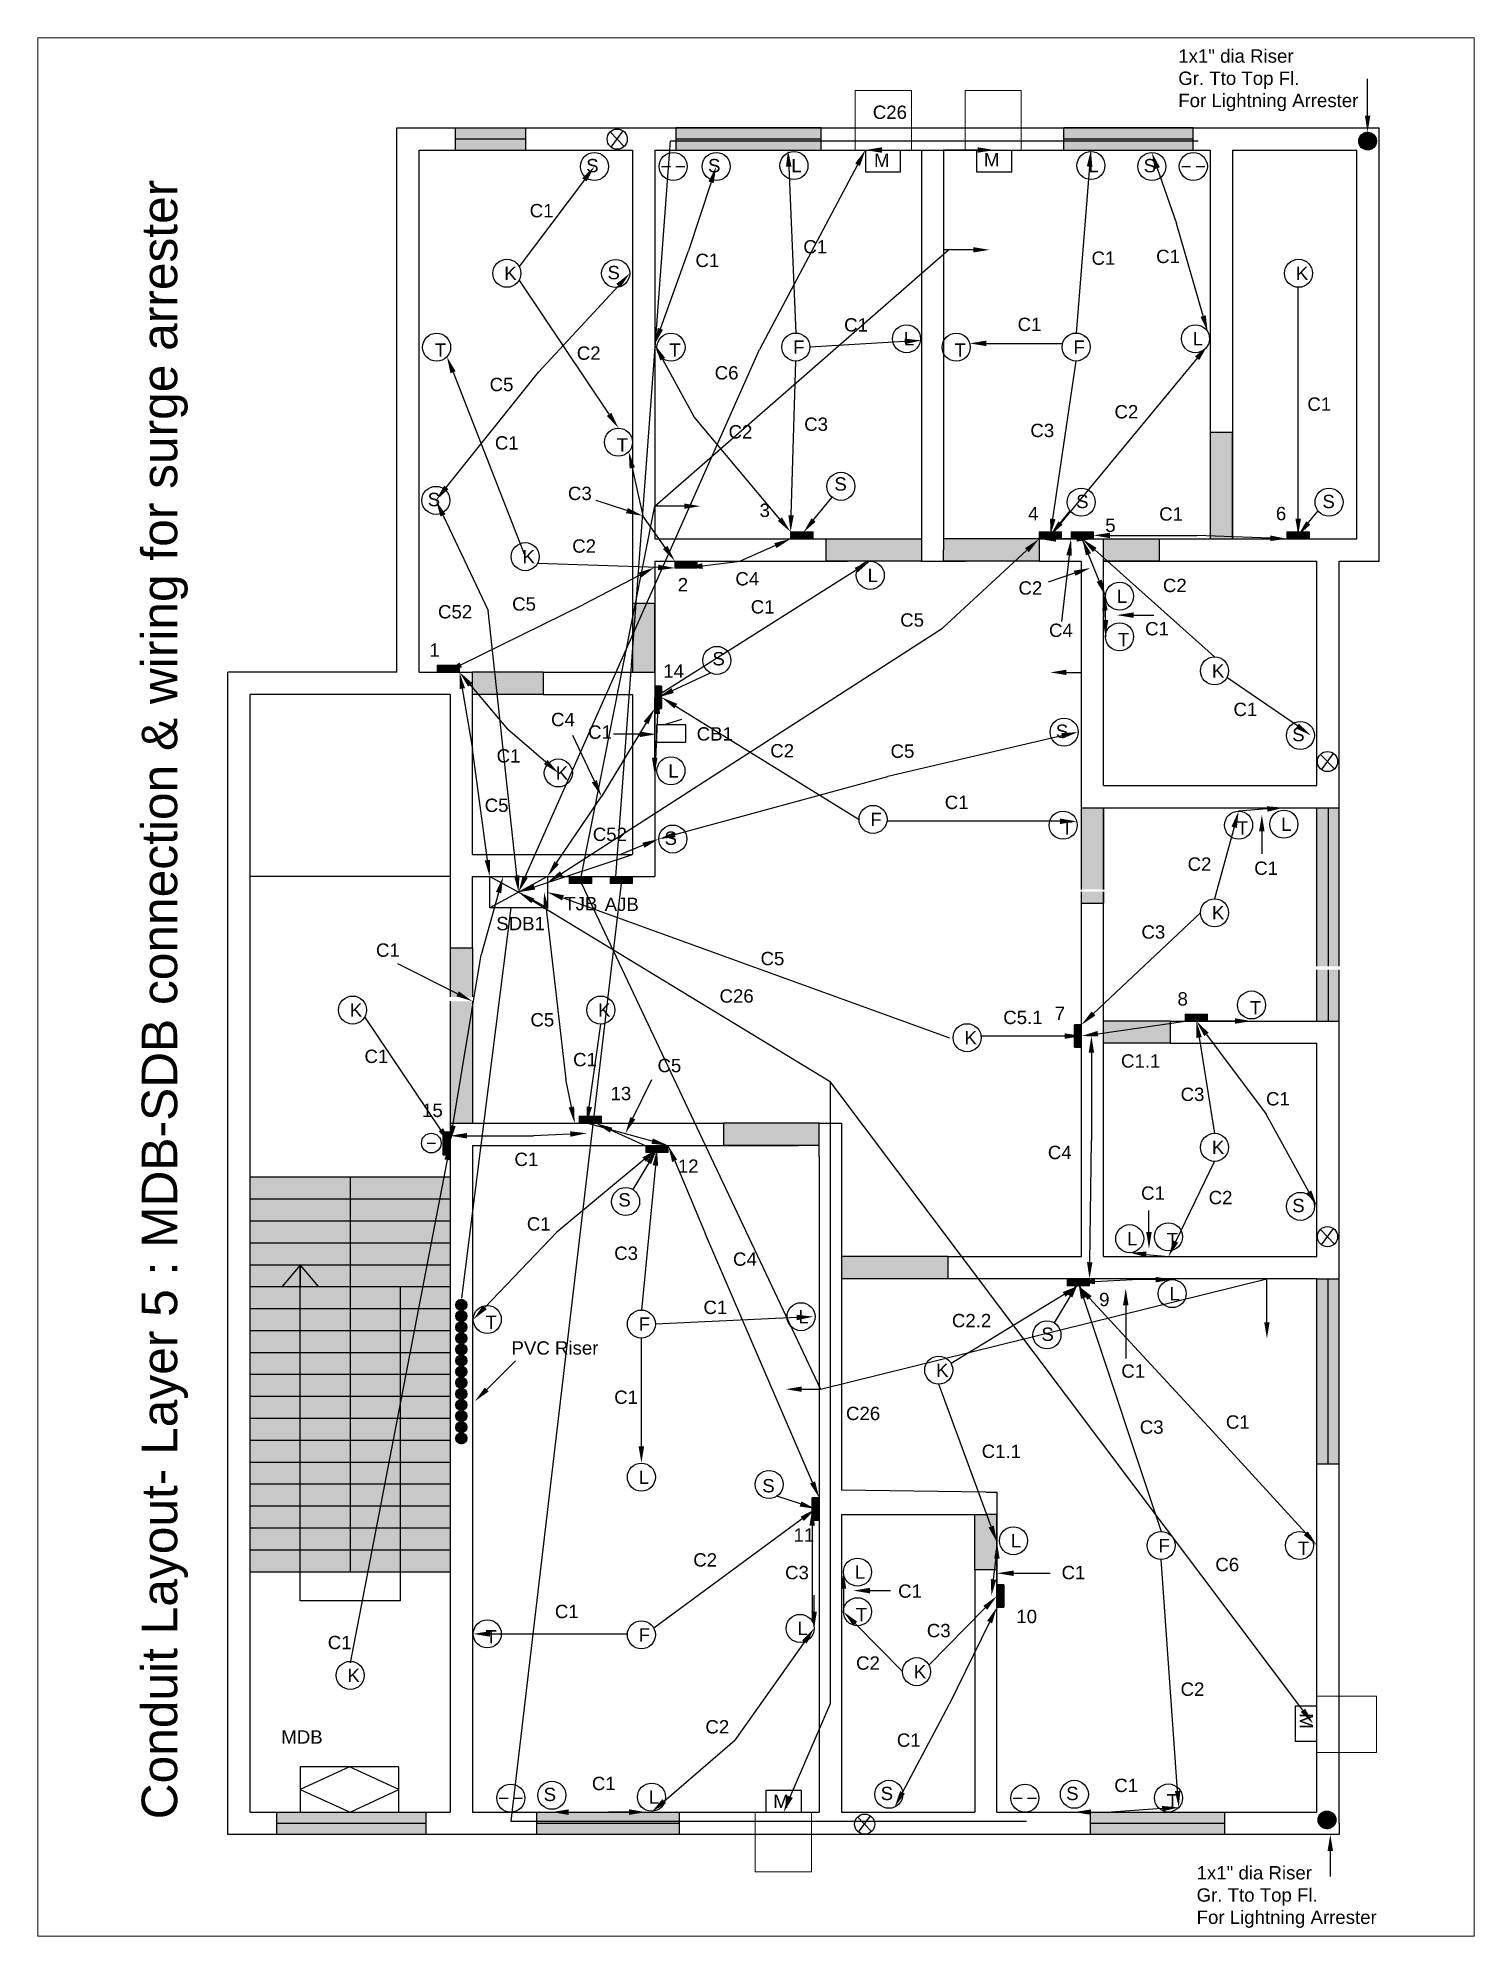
# Paper-space layout 'Layout1' of a CAD drawing. Header units: inches. Extents: x 0.19 to 7.71, y 0.22 to 10.17.
# The model-space entities are those that its viewports show. They can reach past a viewport. Long polylines and large blocks are cut down to what shows.
import ezdxf
from ezdxf import colors
from ezdxf.entities.mleader import LeaderData, LeaderLine
from ezdxf.math import Vec2, Vec3

# ---------------------------------------------------------------- set-up
doc = ezdxf.new("R2010")
doc.units = ezdxf.units.IN
doc.header["$MEASUREMENT"] = 0
for name, pattern in [('ACAD_ISO02W100', [15, 12, -3]), ('ACAD_ISO03W100', [30, 12, -18]), ('ACAD_ISO10W100', [18, 12, -3, 0, -3]), ('ACAD_ISO12W100', [21, 12, -3, 0, -3, 0, -3]), ('DASHEDX2', [1.5, 1, -0.5])]:
    doc.linetypes.add(name, pattern=pattern)
doc.layers.add('Layer1', color=7, linetype='DASHEDX2', lineweight=5)
for name, color, linetype in [('pvc', 181, 'ACAD_ISO02W100'), ('tel', 53, 'ACAD_ISO10W100'), ('tv', 151, 'ACAD_ISO12W100')]:
    doc.layers.add(name, color=color, linetype=linetype)
doc.styles.get("Standard").update_dxf_attribs({"font": 'arial.ttf'})

psp = doc.layouts.get("Layout1")

msp = doc.modelspace()

# ---------------------------------------------------------------- texts
at = {"char_height": 6}
for s, width, heights, insert, attachment_point in [('1x1" dia Riser \\PGr. Tto Top Fl.\\PFor Lightning Arrester', 86.0793, [38.29], (1612.52, 3001.96), 1), ('{\\C116;\\c3434259;C26}', 8.5023, [0], (1475.07, 2976.66), 1), ('S', 8.5023, [0], (1346.12, 2952.63), 1), ('S', 8.5023, [0], (1400.93, 2952.63), 1), ('L', 8.5023, [0], (1438.38, 2952.63), 1), ('{\\C116;\\c3434259;M}', 8.5023, [0], (1475.64, 2955.04), 1), ('{\\C116;\\c3434259;M}', 8.5023, [0], (1525.05, 2955.25), 1), ('L', 8.5023, [0], (1572.01, 2952.63), 1), ('S', 8.5023, [0], (1596.93, 2952.63), 1), ('C1', 8.5023, [0], (1320.7, 2932.37), 1), ('C1', 8.5023, [0], (1443.82, 2916.12), 1), ('{\\C9;\\c11196847;S}', 8.5023, [0], (1355.67, 2904.5), 1), ('C1', 8.5023, [0], (1395.26, 2910.01), 1), ('C1', 8.5023, [0], (1573.49, 2911.01), 1), ('C1', 8.5023, [0], (1602.55, 2911.78), 1), ('K', 8.5023, [0], (1309.24, 2904.17), 1), ('K', 8.5023, [0], (1665.44, 2904.17), 1), ('C1', 8.5023, [0], (1462.17, 2880.97), 1), ('C1', 8.5023, [0], (1540.23, 2881.21), 1), ('F', 8.5023, [0], (1439.21, 2870.97), 1), ('L', 8.5023, [0], (1489.04, 2874.7), 1), ('F', 8.5023, [0], (1565.37, 2870.97), 1), ('L', 8.5023, [0], (1619.04, 2874.7), 1), ('T', 8.5023, [0], (1278.02, 2869.64), 1), ('C2', 8.5023, [0], (1341.88, 2868.25), 1), ('T', 8.5023, [0], (1383.49, 2869.64), 1), ('T', 8.5023, [0], (1511.8, 2869.64), 1), ('{\\C116;\\c3434259;C5}', 8.5023, [0], (1302.65, 2854.14), 1), ('{\\C116;\\c3434259;C6}', 8.5023, [0], (1403.93, 2859.41), 1), ('C1', 8.5023, [0], (1670.61, 2845.3), 1), ('C3', 8.5023, [0], (1444.2, 2836.27), 1), ('C2', 12.7079, [0], (1583.82, 2841.86), 1), ('C1', 8.5023, [0], (1305.03, 2827.86), 1), ('C2', 12.7079, [0], (1410.17, 2832.83), 1), ('C3', 8.5023, [0], (1545.97, 2833.46), 1), ('T', 8.5023, [0], (1359.82, 2826.9), 1), ('{\\C9;\\c11196847;S}', 8.5023, [0], (1274.78, 2802.38), 1), ('C3', 8.5023, [0], (1337.91, 2805.14), 1), ('S', 8.5023, [0], (1457.78, 2809.38), 1), ('{\\C244;\\c1973145;3}', 8.5023, [0], (1424.12, 2797.52), 1), ('{\\C244;\\c1973145;4}', 8.5023, [0], (1544.94, 2796.05), 1), ('S', 8.5023, [0], (1566.57, 2801.5), 1), ('{\\C244;\\c1973145;C1}', 8.5023, [0], (1603.93, 2795.87), 1), ('{\\C244;\\c1973145;6}', 8.5023, [0], (1656.45, 2796.05), 1), ('S', 8.5023, [0], (1677.38, 2801.5), 1), ('{\\C244;\\c1973145;5}', 8.5023, [0], (1579.67, 2790.79), 1), ('K', 8.5023, [0], (1317.47, 2776.64), 1), ('C2', 8.5023, [0], (1339.82, 2781.45), 1), ('L', 8.5023, [0], (1472.73, 2768.23), 1), ('{\\C244;\\c1973145;2}', 8.5023, [0], (1387.3, 2764.06), 1), ('{\\C244;\\c1973145;C4}', 8.5023, [0], (1413.23, 2766.69), 1), ('C2', 12.7079, [0], (1540.62, 2762.57), 1), ('C2', 12.7079, [0], (1605.61, 2763.71), 1), ('{\\C116;\\c3434259;C52}', 8.5023, [0], (1279.43, 2751.86), 1), ('{\\C244;\\c1973145;C5}', 8.5023, [0], (1312.79, 2755.36), 1), ('C1', 8.5023, [0], (1420.16, 2754.07), 1), ('L', 8.5023, [0], (1584.88, 2758.84), 1), ('{\\C244;\\c1973145;C5}', 8.5023, [0], (1487.4, 2748.16), 1), ('{\\C244;\\c1973145;C4}', 8.5023, [0], (1554.36, 2743.52), 1), ('C1', 8.5023, [0], (1597.59, 2744.23), 1), ('{\\C244;\\c1973145;1}', 8.5023, [0], (1275.56, 2734.65), 1), ('T', 8.5023, [0], (1585.3, 2739.34), 1), ('{\\C244;\\c1973145;14}', 8.5023, [0], (1380.82, 2725.18), 1), ('S', 8.5023, [0], (1402.91, 2730.73), 1), ('K', 8.5023, [0], (1627.66, 2725.23), 1), ('C1', 8.5023, [0], (1637.35, 2707.93), 1), ('{\\C244;\\c1973145;C4}', 8.5023, [0], (1330.3, 2703.37), 1), ('C1', 8.5023, [0], (1346.97, 2697.69), 1), ('{\\C143;\\c14659450;CB1}', 8.5023, [0], (1395.84, 2696.9), 1), ('{\\C9;\\c11196847;S}', 8.5023, [0], (1557.44, 2698.1), 1), ('S', 8.5023, [0], (1663.78, 2696.6), 1), ('C1', 8.5023, [0], (1305.8, 2687.02), 1), ('C2', 12.7079, [0], (1428.93, 2689.31), 1), ('{\\C116;\\c3434259;C5}', 8.5023, [0], (1483.07, 2689.13), 1), ('K', 8.5023, [0], (1332.38, 2679.28), 1), ('L', 8.5023, [0], (1383.04, 2680.26), 1), ('C1', 8.5023, [0], (1507.46, 2666.07), 1), ('{\\C244;\\c1973145;C5}', 8.5023, [0], (1300.43, 2664.77), 1), ('F', 8.5023, [0], (1473.98, 2658.39), 1), ('{\\C116;\\c3434259;C52}', 8.5023, [0], (1349.07, 2651.7), 1), ('{\\C9;\\c11196847;S}', 8.5023, [0], (1381.38, 2649.96), 1), ('T', 8.5023, [0], (1559.93, 2654.55), 1), ('T', 8.5023, [0], (1638.88, 2654.55), 1), ('L', 8.5023, [0], (1658.81, 2656.21), 1), ('C2', 12.7079, [0], (1616.73, 2638.3), 1), ('C1', 8.5023, [0], (1646.69, 2636.46), 1), ('{\\C67;\\c3175538;TJB}', 8.5023, [0], (1336.23, 2620.5), 1), ('{\\C152;\\c12285479;AJB}', 8.5023, [0], (1354.43, 2620.2), 1), ('K', 8.5023, [0], (1627.66, 2616.37), 1), ('{\\C244;\\c1973145;SDB1}', 8.5023, [0], (1305.66, 2611.54), 1), ('C3', 8.5023, [0], (1595.94, 2607.75), 1), ('{\\C4;C1}', 8.5023, [0], (1251.53, 2599.59), 1), ('{\\C244;\\c1973145;C5}', 8.5023, [0], (1424.56, 2595.8), 1), ('K', 8.5023, [0], (1239.77, 2572.58), 1), ('K', 8.5023, [0], (1351.47, 2572.58), 1), ('{\\C116;\\c3434259;C26}', 8.5023, [0], (1406.1, 2578.94), 1), ('{\\C244;\\c1973145;8}', 8.5023, [0], (1612.17, 2577.65), 1), ('T', 8.5023, [0], (1644.69, 2573.63), 1), ('{\\C244;\\c1973145;C5}', 8.5023, [0], (1321.02, 2568.24), 1), ('C5.1', 8.5023, [0], (1533.77, 2569.31), 1), ('{\\C244;\\c1973145;7}', 8.5023, [0], (1556.92, 2571.13), 1), ('K', 8.5023, [0], (1516.33, 2560.14), 1), ('C1', 8.5023, [0], (1246.34, 2551.79), 1), ('C1', 8.5023, [0], (1340.22, 2550.32), 1), ('{\\C244;\\c1973145;C5}', 8.5023, [0], (1378.19, 2547.65), 1), ('C1.1', 8.5023, [0], (1586.77, 2549.7), 1), ('{\\C244;\\c1973145;13}', 8.5023, [0], (1357.06, 2535.06), 1), ('C3', 8.5023, [0], (1613.57, 2534.69), 1), ('C1', 8.5023, [0], (1652.01, 2532.67), 1), ('{\\C244;\\c1973145;15}', 8.5023, [0], (1272.26, 2527.48), 1), ('{\\C244;\\c1973145;C1}', 8.5023, [6.2], (1313.81, 2505.44), 1), ('{\\C244;\\c1973145;C4}', 8.5023, [0], (1553.83, 2508.52), 1), ('K', 8.5023, [0], (1627.66, 2510.8), 1), ('{\\C244;\\c1973145;12}', 8.5023, [0], (1387.34, 2502.36), 1), ('S', 8.5023, [0], (1360.57, 2487.2), 1), ('C1', 8.5023, [0], (1595.78, 2490.24), 1), ('C2', 8.5023, [0], (1626.19, 2488.24), 1), ('S', 8.5023, [0], (1663.81, 2484.65), 1), ('C1', 8.5023, [0], (1319.41, 2476.37), 1), ('L', 8.5023, [0], (1589.48, 2469.72), 1), ('T', 8.5023, [0], (1607.33, 2469.3), 1), ('C3', 8.5023, [0], (1358.71, 2463.19), 1), ('{\\C244;\\c1973145;C4}', 8.5023, [0], (1412.19, 2460.52), 1), ('L', 8.5023, [0], (1608.58, 2444.98), 1), ('C1', 8.5023, [0], (1398.87, 2438.82), 1), ('L', 8.5023, [0], (1441.58, 2434.59), 1), ('{\\C244;\\c1973145;9}', 8.5023, [0], (1576.91, 2442.36), 1), ('T', 8.5023, [0], (1300.81, 2432.1), 1), ('F', 8.5023, [0], (1369.74, 2431.27), 1), ('C2.2', 8.5023, [0], (1510.67, 2432.87), 1), ('S', 8.5023, [0], (1550.93, 2426.72), 1), ('PVC Riser', 40.5732, [10.57], (1312.5, 2420.55), 1), ('K', 8.5023, [0], (1503.53, 2410.54), 1), ('C1', 8.5023, [0], (1586.89, 2410.16), 1), ('C1', 8.5023, [0], (1358.71, 2398.39), 1), ('{\\C116;\\c3434259;C26}', 8.5023, [0], (1463.02, 2391.08), 1), ('C3', 8.5023, [0], (1595.21, 2384.93), 1), ('C1', 8.5023, [0], (1633.94, 2387.22), 1), ('C1.1', 8.5023, [0], (1524.06, 2374.04), 1), ('L', 8.5023, [0], (1369.74, 2362.38), 1), ('S', 8.5023, [0], (1425.35, 2358.56), 1), ('{\\C244;\\c1973145;11}', 8.5023, [0], (1439.39, 2336.32), 1), ('L', 8.5023, [0], (1537.16, 2333.77), 1), ('C2', 8.5023, [0], (1394.29, 2325.18), 1), ('F', 8.5023, [0], (1603.6, 2331.63), 1), ('T', 8.5023, [0], (1666.3, 2330.39), 1), ('C3', 8.5023, [0], (1435.6, 2319.45), 1), ('L', 8.5023, [0], (1466.98, 2319.66), 1), ('{\\C244;\\c1973145;C1}', 8.5023, [0], (1560.01, 2319.48), 1), ('{\\C116;\\c3434259;C6}', 8.5023, [0], (1629.2, 2323.08), 1), ('C1', 8.5023, [0], (1486.47, 2311.14), 1), ('C1', 8.5023, [0], (1332.04, 2301.95), 1), ('T', 8.5023, [0], (1467.4, 2300.57), 1), ('{\\C244;\\c1973145;10}', 8.5023, [0], (1539.66, 2299.73), 1), ('T', 8.5023, [0], (1300.81, 2290.59), 1), ('F', 8.5023, [0], (1369.74, 2291.42), 1), ('L', 8.5023, [0], (1441.16, 2294.33), 1), ('C3', 8.5023, [0], (1499.38, 2293.37), 1), ('C1', 8.5023, [0], (1229.84, 2287.99), 1), ('K', 8.5023, [0], (1238.72, 2273.16), 1), ('C2', 8.5023, [0], (1467.54, 2278.75), 1), ('K', 8.5023, [0], (1493.56, 2274.84), 1), ('C2', 8.5023, [0], (1613.56, 2266.99), 1), ('C2', 8.5023, [0], (1399.74, 2250.06), 1), ('{\\C244;\\c1973145;MDB}', 8.5023, [0], (1208.91, 2245.48), 1), ('C1', 8.5023, [0], (1485.9, 2244.06), 1), ('C1', 8.5023, [0], (1348.68, 2224.54), 1), ('C1', 8.5023, [0], (1583.73, 2223.7), 1), ('S', 8.5023, [0], (1326.97, 2219.63), 1), ('L', 8.5023, [0], (1374.31, 2218.39), 1), ('{\\C116;\\c3434259;M}', 11.8242, [3.51], (1430.3, 2210.45), 7), ('S', 8.5023, [0], (1478.61, 2220.06), 1), ('S', 8.5023, [0], (1562.08, 2220.06), 1), ('T', 8.5023, [0], (1607.33, 2216.74), 1), ('1x1" dia Riser \\PGr. Tto Top Fl.\\PFor Lightning Arrester', 86.0793, [38.29], (1620.78, 2184.36), 1)]:
    msp.add_mtext_dynamic_manual_height_columns(s, width=width, gutter_width=1, heights=heights, dxfattribs=dict(at, insert=insert, attachment_point=attachment_point))
at = {"attachment_point": 1}
for s, width, heights, insert, char_height, rotation in [('Conduit Layout- Layer 5 : MDB-SDB connection & wiring for surge arrester', 750.4974, [40.95], (1146.08, 2205.44), 16, 90), ('{\\C116;\\c3434259;M}', 8.5023, [0], (1673.14, 2253.16), 6, 270)]:
    msp.add_mtext_dynamic_manual_height_columns(s, width=width, gutter_width=1, heights=heights, dxfattribs=dict(at, insert=insert, char_height=char_height, rotation=rotation))

# ---------------------------------------------------------------- blocks, each defined once
blk = doc.blocks.new('*U18')
blk.add_circle((0, 0), 2.5)
blk = doc.blocks.new('*U19')
at = {"color": 0, "linetype": 'ByBlock', "lineweight": -2, "transparency": 16777216}
for p in [(0, 60), (0, 55), (0, 50), (0, 45), (0, 40), (0, 35), (0, 30), (0, 25), (0, 20), (0, 15), (0, 10), (0, 5), (0, 0)]:
    blk.add_blockref('*U18', p, dxfattribs=at)

# ---------------------------------------------------------------- hatches: boundary and pattern name
at = {"true_color": 0x7aafdf}
h = msp.add_hatch(color=143, dxfattribs=at)
h.dxf.hatch_style = 1
h.paths.add_polyline_path([(1318.93, 2961.66), (1287.2, 2961.66), (1287.2, 2956.66), (1318.93, 2956.66)])
h.paths.add_polyline_path([(1318.93, 2966.66), (1287.2, 2966.66), (1287.2, 2961.66), (1318.93, 2961.66)])
h.paths.add_polyline_path([(1451.81, 2966.66), (1386.49, 2966.66), (1386.49, 2961.66), (1451.81, 2961.66)])
h.paths.add_polyline_path([(1451.81, 2961.66), (1386.49, 2961.66), (1386.49, 2956.66), (1451.81, 2956.66)])
h.paths.add_polyline_path([(1619.29, 2966.66), (1561.09, 2966.66), (1561.09, 2961.66), (1619.29, 2961.66)])
h.paths.add_polyline_path([(1619.29, 2961.66), (1561.09, 2961.66), (1561.09, 2956.66), (1619.29, 2956.66)])
at = {"true_color": 0x727430}
h = msp.add_hatch(color=67, dxfattribs=at)
h.dxf.hatch_style = 1
h.paths.add_polyline_path([(1636.93, 2829.66), (1626.93, 2829.66), (1626.93, 2781.66), (1636.93, 2781.66)])
at = {"true_color": 0x939598}
h = msp.add_hatch(color=252, dxfattribs=at)
h.dxf.hatch_style = 1
h.paths.add_polyline_path([(1438.08, 2784.79), (1438.08, 2781.66), (1448.17, 2781.66), (1448.17, 2784.79)])
h = msp.add_hatch(color=252, dxfattribs=at)
h.dxf.hatch_style = 1
h.paths.add_polyline_path([(1549.93, 2784.79), (1549.93, 2781.66), (1560.01, 2781.66), (1560.01, 2784.79)])
h = msp.add_hatch(color=252, dxfattribs=at)
h.dxf.hatch_style = 1
h.paths.add_polyline_path([(1564.27, 2784.79), (1564.27, 2781.66), (1574.36, 2781.66), (1574.36, 2784.79)])
h = msp.add_hatch(color=252, dxfattribs=at)
h.dxf.hatch_style = 1
h.paths.add_polyline_path([(1661.44, 2784.79), (1661.44, 2781.66), (1671.53, 2781.66), (1671.53, 2784.79)])
at = {"true_color": 0x727430}
h = msp.add_hatch(color=67, dxfattribs=at)
h.dxf.hatch_style = 1
h.paths.add_polyline_path([(1496.93, 2781.66), (1453.93, 2781.66), (1453.93, 2771.66), (1463.66, 2771.66), (1496.93, 2771.66), (1496.93, 2776.66)])
h = msp.add_hatch(color=67, dxfattribs=at)
h.dxf.hatch_style = 1
h.paths.add_polyline_path([(1549.93, 2781.66), (1506.93, 2781.66), (1506.93, 2776.66), (1506.93, 2771.66), (1516.83, 2771.66), (1549.93, 2771.66)])
h = msp.add_hatch(color=67, dxfattribs=at)
h.dxf.hatch_style = 1
h.paths.add_polyline_path([(1603.93, 2781.66), (1578.93, 2781.66), (1578.93, 2771.66), (1603.93, 2771.66)])
at = {"true_color": 0x939598}
h = msp.add_hatch(color=252, dxfattribs=at)
h.dxf.hatch_style = 1
h.paths.add_polyline_path([(1396.09, 2768.54), (1396.09, 2771.66), (1386, 2771.66), (1386, 2768.54)])
at = {"true_color": 0x727430}
h = msp.add_hatch(color=67, dxfattribs=at)
h.dxf.hatch_style = 1
h.paths.add_polyline_path([(1376.93, 2752.66), (1366.93, 2752.66), (1366.93, 2721.66), (1376.93, 2721.66)])
at = {"true_color": 0x939598}
h = msp.add_hatch(color=252, dxfattribs=at)
h.dxf.hatch_style = 1
h.paths.add_polyline_path([(1279.04, 2724.79), (1279.04, 2721.66), (1289.12, 2721.66), (1289.12, 2724.79)])
at = {"true_color": 0x727430}
h = msp.add_hatch(color=67, dxfattribs=at)
h.dxf.hatch_style = 1
h.paths.add_polyline_path([(1326.68, 2721.66), (1294.93, 2721.66), (1294.93, 2711.66), (1326.68, 2711.66)])
at = {"true_color": 0x939598}
h = msp.add_hatch(color=252, dxfattribs=at)
h.dxf.hatch_style = 1
h.paths.add_polyline_path([(1380.05, 2715.38), (1376.93, 2715.38), (1376.93, 2705.3), (1380.05, 2705.3)])
at = {"true_color": 0x727430}
h = msp.add_hatch(color=67, dxfattribs=at)
h.dxf.hatch_style = 1
h.paths.add_polyline_path([(1578.93, 2660.66), (1568.93, 2660.66), (1568.93, 2623.88), (1578.93, 2623.88)])
h.paths.add_polyline_path([(1578.93, 2622.88), (1568.93, 2622.88), (1568.93, 2617.66), (1578.93, 2617.66)])
at = {"true_color": 0x7aafdf}
h = msp.add_hatch(color=143, dxfattribs=at)
h.dxf.hatch_style = 1
h.paths.add_polyline_path([(1679.93, 2660.66), (1674.93, 2660.66), (1674.93, 2589.35), (1679.93, 2589.35)])
h.paths.add_polyline_path([(1684.93, 2660.66), (1679.93, 2660.66), (1679.93, 2589.35), (1684.93, 2589.35)])
h.paths.add_polyline_path([(1684.93, 2587.77), (1679.93, 2587.77), (1679.93, 2564.66), (1684.93, 2564.66)])
h.paths.add_polyline_path([(1679.93, 2587.77), (1674.93, 2587.77), (1674.93, 2564.66), (1679.93, 2564.66)])
at = {"true_color": 0x727430}
h = msp.add_hatch(color=67, dxfattribs=at)
h.dxf.hatch_style = 1
h.paths.add_polyline_path([(1348.58, 2626.54), (1348.58, 2629.66), (1338.5, 2629.66), (1338.5, 2626.54)])
at = {"true_color": 0x7aafdf}
h = msp.add_hatch(color=143, dxfattribs=at)
h.dxf.hatch_style = 1
h.paths.add_polyline_path([(1366.93, 2626.54), (1366.93, 2629.66), (1356.84, 2629.66), (1356.84, 2626.54)])
at = {"true_color": 0x727430}
h = msp.add_hatch(color=67, dxfattribs=at)
h.dxf.hatch_style = 1
h.paths.add_polyline_path([(1294.93, 2573.59), (1284.93, 2573.59), (1284.93, 2518.66), (1294.93, 2518.66)])
h.paths.add_polyline_path([(1294.93, 2597.66), (1284.93, 2597.66), (1284.93, 2575.5), (1294.93, 2575.5)])
at = {"true_color": 0x939598}
h = msp.add_hatch(color=252, dxfattribs=at)
h.dxf.hatch_style = 1
h.paths.add_polyline_path([(1565.8, 2552.86), (1568.93, 2552.86), (1568.93, 2562.95), (1565.8, 2562.95)])
at = {"true_color": 0x727430}
h = msp.add_hatch(color=67, dxfattribs=at)
h.dxf.hatch_style = 1
h.paths.add_polyline_path([(1608.93, 2564.66), (1578.93, 2564.66), (1578.93, 2554.66), (1608.93, 2554.66)])
at = {"true_color": 0x939598}
h = msp.add_hatch(color=252, dxfattribs=at)
h.dxf.hatch_style = 1
h.paths.add_polyline_path([(1615.65, 2567.79), (1615.65, 2564.66), (1625.73, 2564.66), (1625.73, 2567.79)])
h = msp.add_hatch(color=252, dxfattribs=at)
h.dxf.hatch_style = 1
h.paths.add_polyline_path([(1342.99, 2521.79), (1342.99, 2518.66), (1353.07, 2518.66), (1353.07, 2521.79)])
h = msp.add_hatch(color=252, dxfattribs=at)
h.dxf.hatch_style = 1
h.paths.add_polyline_path([(1281.8, 2504.5), (1284.93, 2504.5), (1284.93, 2514.59), (1281.8, 2514.59)])
at = {"true_color": 0x727430}
h = msp.add_hatch(color=67, dxfattribs=at)
h.dxf.hatch_style = 1
h.paths.add_polyline_path([(1450.93, 2518.66), (1407.93, 2518.66), (1407.93, 2508.66), (1441.57, 2508.66), (1450.93, 2508.66), (1450.93, 2513.66)])
at = {"true_color": 0x939598}
h = msp.add_hatch(color=252, dxfattribs=at)
h.dxf.hatch_style = 1
h.paths.add_polyline_path([(1383.02, 2505.54), (1383.02, 2508.66), (1372.93, 2508.66), (1372.93, 2505.54)])
h = msp.add_hatch(color=252, dxfattribs=at)
h.dxf.hatch_style = 1
h.paths.add_polyline_path([(1239.93, 2494.36), (1194.93, 2494.36), (1194.93, 2484.49), (1239.93, 2484.49)])
h.paths.add_polyline_path([(1284.93, 2494.36), (1239.93, 2494.36), (1239.93, 2484.49), (1284.93, 2484.49)])
h.paths.add_polyline_path([(1284.93, 2484.49), (1239.93, 2484.49), (1239.93, 2474.62), (1284.93, 2474.62)])
h.paths.add_polyline_path([(1284.93, 2474.62), (1239.93, 2474.62), (1239.93, 2464.75), (1284.93, 2464.75)])
h.paths.add_polyline_path([(1284.93, 2464.75), (1239.93, 2464.75), (1239.93, 2454.88), (1284.93, 2454.88)])
h.paths.add_polyline_path([(1284.93, 2454.88), (1239.93, 2454.88), (1239.93, 2445.01), (1284.93, 2445.01)])
h.paths.add_polyline_path([(1262.43, 2445.01), (1239.93, 2445.01), (1239.93, 2435.14), (1262.43, 2435.14)])
h.paths.add_polyline_path([(1284.93, 2445.01), (1262.43, 2445.01), (1262.43, 2435.14), (1284.93, 2435.14)])
h.paths.add_polyline_path([(1239.93, 2445.01), (1217.43, 2445.01), (1217.43, 2435.14), (1239.93, 2435.14)])
h.paths.add_polyline_path([(1239.93, 2454.88), (1217.43, 2454.88), (1225.71, 2445.01), (1239.93, 2445.01)])
h.paths.add_polyline_path([(1239.93, 2464.75), (1194.93, 2464.75), (1194.93, 2454.88), (1239.93, 2454.88)])
h.paths.add_polyline_path([(1239.93, 2474.62), (1194.93, 2474.62), (1194.93, 2464.75), (1239.93, 2464.75)])
h.paths.add_polyline_path([(1239.93, 2484.49), (1194.93, 2484.49), (1194.93, 2474.62), (1239.93, 2474.62)])
h.paths.add_polyline_path([(1217.43, 2454.88), (1194.93, 2454.88), (1194.93, 2445.01), (1209.14, 2445.01)])
h.paths.add_polyline_path([(1217.43, 2445.01), (1194.93, 2445.01), (1194.93, 2435.14), (1217.43, 2435.14)])
h.paths.add_polyline_path([(1217.43, 2435.14), (1194.93, 2435.14), (1194.93, 2425.28), (1217.43, 2425.28)])
h.paths.add_polyline_path([(1239.93, 2435.14), (1217.43, 2435.14), (1217.43, 2425.28), (1239.93, 2425.28)])
h.paths.add_polyline_path([(1262.43, 2435.14), (1239.93, 2435.14), (1239.93, 2425.28), (1262.43, 2425.28)])
h.paths.add_polyline_path([(1284.93, 2435.14), (1262.43, 2435.14), (1262.43, 2425.28), (1284.93, 2425.28)])
h.paths.add_polyline_path([(1284.93, 2425.28), (1262.43, 2425.28), (1262.43, 2415.41), (1284.93, 2415.41)])
h.paths.add_polyline_path([(1262.43, 2425.28), (1239.93, 2425.28), (1239.93, 2415.41), (1262.43, 2415.41)])
h.paths.add_polyline_path([(1239.93, 2425.28), (1217.43, 2425.28), (1217.43, 2415.41), (1239.93, 2415.41)])
h.paths.add_polyline_path([(1217.43, 2425.28), (1194.93, 2425.28), (1194.93, 2415.41), (1217.43, 2415.41)])
h.paths.add_polyline_path([(1217.43, 2415.41), (1194.93, 2415.41), (1194.93, 2405.54), (1217.43, 2405.54)])
h.paths.add_polyline_path([(1239.93, 2415.41), (1217.43, 2415.41), (1217.43, 2405.54), (1239.93, 2405.54)])
h.paths.add_polyline_path([(1262.43, 2415.41), (1239.93, 2415.41), (1239.93, 2405.54), (1262.43, 2405.54)])
h.paths.add_polyline_path([(1284.93, 2415.41), (1262.43, 2415.41), (1262.43, 2405.54), (1284.93, 2405.54)])
h.paths.add_polyline_path([(1217.43, 2405.54), (1194.93, 2405.54), (1194.93, 2395.67), (1217.43, 2395.67)])
h.paths.add_polyline_path([(1217.43, 2395.67), (1194.93, 2395.67), (1194.93, 2385.8), (1217.43, 2385.8)])
h.paths.add_polyline_path([(1217.43, 2385.8), (1194.93, 2385.8), (1194.93, 2375.93), (1217.43, 2375.93)])
h.paths.add_polyline_path([(1217.43, 2375.93), (1194.93, 2375.93), (1194.93, 2366.06), (1217.43, 2366.06)])
h.paths.add_polyline_path([(1217.43, 2356.19), (1194.93, 2356.19), (1194.93, 2346.32), (1217.43, 2346.32)])
h.paths.add_polyline_path([(1217.43, 2366.06), (1194.93, 2366.06), (1194.93, 2356.19), (1217.43, 2356.19)])
h.paths.add_polyline_path([(1217.43, 2346.32), (1194.93, 2346.32), (1194.93, 2336.45), (1217.43, 2336.45)])
h.paths.add_polyline_path([(1217.43, 2336.45), (1194.93, 2336.45), (1194.93, 2326.58), (1217.43, 2326.58)])
h.paths.add_polyline_path([(1217.43, 2326.58), (1194.93, 2326.58), (1194.93, 2316.71), (1217.43, 2316.71)])
h.paths.add_polyline_path([(1239.93, 2326.58), (1217.43, 2326.58), (1217.43, 2316.71), (1239.93, 2316.71)])
h.paths.add_polyline_path([(1239.93, 2336.45), (1217.43, 2336.45), (1217.43, 2326.58), (1239.93, 2326.58)])
h.paths.add_polyline_path([(1239.93, 2346.32), (1217.43, 2346.32), (1217.43, 2336.45), (1239.93, 2336.45)])
h.paths.add_polyline_path([(1239.93, 2356.19), (1217.43, 2356.19), (1217.43, 2346.32), (1239.93, 2346.32)])
h.paths.add_polyline_path([(1239.93, 2366.06), (1217.43, 2366.06), (1217.43, 2356.19), (1239.93, 2356.19)])
h.paths.add_polyline_path([(1239.93, 2375.93), (1217.43, 2375.93), (1217.43, 2366.06), (1239.93, 2366.06)])
h.paths.add_polyline_path([(1239.93, 2385.8), (1217.43, 2385.8), (1217.43, 2375.93), (1239.93, 2375.93)])
h.paths.add_polyline_path([(1239.93, 2405.54), (1217.43, 2405.54), (1217.43, 2395.67), (1239.93, 2395.67)])
h.paths.add_polyline_path([(1239.93, 2395.67), (1217.43, 2395.67), (1217.43, 2385.8), (1239.93, 2385.8)])
h.paths.add_polyline_path([(1262.43, 2395.67), (1239.93, 2395.67), (1239.93, 2385.8), (1262.43, 2385.8)])
h.paths.add_polyline_path([(1262.43, 2405.54), (1239.93, 2405.54), (1239.93, 2395.67), (1262.43, 2395.67)])
h.paths.add_polyline_path([(1284.93, 2405.54), (1262.43, 2405.54), (1262.43, 2395.67), (1284.93, 2395.67)])
h.paths.add_polyline_path([(1284.93, 2395.67), (1262.43, 2395.67), (1262.43, 2385.8), (1284.93, 2385.8)])
h.paths.add_polyline_path([(1284.93, 2385.8), (1262.43, 2385.8), (1262.43, 2375.93), (1284.93, 2375.93)])
h.paths.add_polyline_path([(1284.93, 2375.93), (1262.43, 2375.93), (1262.43, 2366.06), (1284.93, 2366.06)])
h.paths.add_polyline_path([(1262.43, 2375.93), (1239.93, 2375.93), (1239.93, 2366.06), (1262.43, 2366.06)])
h.paths.add_polyline_path([(1262.43, 2385.8), (1239.93, 2385.8), (1239.93, 2375.93), (1262.43, 2375.93)])
h.paths.add_polyline_path([(1262.43, 2366.06), (1239.93, 2366.06), (1239.93, 2356.19), (1262.43, 2356.19)])
h.paths.add_polyline_path([(1284.93, 2366.06), (1262.43, 2366.06), (1262.43, 2356.19), (1284.93, 2356.19)])
h.paths.add_polyline_path([(1284.93, 2356.19), (1262.43, 2356.19), (1262.43, 2346.32), (1284.93, 2346.32)])
h.paths.add_polyline_path([(1262.43, 2356.19), (1239.93, 2356.19), (1239.93, 2346.32), (1262.43, 2346.32)])
h.paths.add_polyline_path([(1262.43, 2336.45), (1239.93, 2336.45), (1239.93, 2326.58), (1262.43, 2326.58)])
h.paths.add_polyline_path([(1262.43, 2346.32), (1239.93, 2346.32), (1239.93, 2336.45), (1262.43, 2336.45)])
h.paths.add_polyline_path([(1284.93, 2346.32), (1262.43, 2346.32), (1262.43, 2336.45), (1284.93, 2336.45)])
h.paths.add_polyline_path([(1284.93, 2336.45), (1262.43, 2336.45), (1262.43, 2326.58), (1284.93, 2326.58)])
h.paths.add_polyline_path([(1284.93, 2326.58), (1262.43, 2326.58), (1262.43, 2316.71), (1284.93, 2316.71)])
h.paths.add_polyline_path([(1262.43, 2326.58), (1239.93, 2326.58), (1239.93, 2316.71), (1262.43, 2316.71)])
h = msp.add_hatch(color=256)
h.dxf.hatch_style = 1
h.paths.add_polyline_path([(1217.43, 2454.88), (1209.14, 2445.01), (1217.43, 2445.01)])
h.paths.add_polyline_path([(1217.43, 2454.88), (1217.43, 2445.01), (1225.71, 2445.01)])
at = {"true_color": 0x727430}
h = msp.add_hatch(color=67, dxfattribs=at)
h.dxf.hatch_style = 1
h.paths.add_polyline_path([(1508.93, 2458.66), (1460.93, 2458.66), (1460.93, 2448.66), (1508.93, 2448.66)])
at = {"true_color": 0x939598}
h = msp.add_hatch(color=252, dxfattribs=at)
h.dxf.hatch_style = 1
h.paths.add_polyline_path([(1572.59, 2445.54), (1572.59, 2448.66), (1562.51, 2448.66), (1562.51, 2445.54)])
at = {"true_color": 0x7aafdf}
h = msp.add_hatch(color=143, dxfattribs=at)
h.dxf.hatch_style = 1
h.paths.add_polyline_path([(1679.93, 2448.66), (1674.93, 2448.66), (1674.93, 2365.47), (1679.93, 2365.47)])
h.paths.add_polyline_path([(1684.93, 2448.66), (1679.93, 2448.66), (1679.93, 2365.47), (1684.93, 2365.47)])
h = msp.add_hatch()
h.set_pattern_fill('ANSI31', color=223)
h.paths.add_polyline_path([(1287.43, 2436.89, 1), (1292.43, 2436.89, 1)])
h.paths.add_polyline_path([(1287.43, 2431.89, 1), (1292.43, 2431.89, 1)])
h.paths.add_polyline_path([(1292.43, 2426.89, 1), (1287.43, 2426.89, 1)])
h.paths.add_polyline_path([(1287.43, 2416.89, 1), (1292.43, 2416.89, 1)])
h.paths.add_polyline_path([(1292.43, 2421.89, 1), (1287.43, 2421.89, 1)])
h.paths.add_polyline_path([(1287.43, 2411.89, 1), (1292.43, 2411.89, 1)])
h.paths.add_polyline_path([(1292.43, 2406.89, 1), (1287.43, 2406.89, 1)])
h.paths.add_polyline_path([(1287.43, 2401.89, 1), (1292.43, 2401.89, 1)])
h.paths.add_polyline_path([(1287.43, 2396.89, 1), (1292.43, 2396.89, 1)])
h.paths.add_polyline_path([(1292.43, 2391.89, 1), (1287.43, 2391.89, 1)])
h.paths.add_polyline_path([(1292.43, 2386.89, 1), (1287.43, 2386.89, 1)])
h.paths.add_polyline_path([(1287.43, 2381.89, 1), (1292.43, 2381.89, 1)])
h.paths.add_polyline_path([(1292.43, 2376.89, 1), (1287.43, 2376.89, 1)])
at = {"true_color": 0xa953a0}
h = msp.add_hatch(dxfattribs=at)
h.set_pattern_fill('ANSI31', color=215)
h.paths.add_polyline_path([(1287.43, 2436.89, 1), (1292.43, 2436.89, 1)])
at = {"true_color": 0x939598}
h = msp.add_hatch(color=252, dxfattribs=at)
h.dxf.hatch_style = 1
h.paths.add_polyline_path([(1447.8, 2340.05), (1450.93, 2340.05), (1450.93, 2350.13), (1447.8, 2350.13)])
at = {"true_color": 0x727430}
h = msp.add_hatch(color=67, dxfattribs=at)
h.dxf.hatch_style = 1
h.paths.add_polyline_path([(1530.93, 2342.66), (1525.93, 2342.66), (1520.93, 2342.66), (1520.93, 2317.66), (1530.93, 2317.66)])
at = {"true_color": 0x939598}
h = msp.add_hatch(color=252, dxfattribs=at)
h.dxf.hatch_style = 1
h.paths.add_polyline_path([(1534.05, 2310.97), (1530.93, 2310.97), (1530.93, 2300.89), (1534.05, 2300.89)])
at = {"true_color": 0x7aafdf}
h = msp.add_hatch(color=143, dxfattribs=at)
h.dxf.hatch_style = 1
h.paths.add_polyline_path([(1273.95, 2203.66), (1206.83, 2203.66), (1206.83, 2198.66), (1273.95, 2198.66)])
h.paths.add_polyline_path([(1273.95, 2208.66), (1206.83, 2208.66), (1206.83, 2203.66), (1273.95, 2203.66)])
h = msp.add_hatch(color=143, dxfattribs=at)
h.dxf.hatch_style = 1
h.paths.add_polyline_path([(1388.06, 2208.66), (1323.97, 2208.66), (1323.97, 2203.66), (1388.06, 2203.66)])
h.paths.add_polyline_path([(1388.06, 2203.66), (1323.97, 2203.66), (1323.97, 2198.66), (1388.06, 2198.66)])
h = msp.add_hatch(color=143, dxfattribs=at)
h.dxf.hatch_style = 1
h.paths.add_polyline_path([(1633.29, 2208.66), (1572.91, 2208.66), (1572.91, 2203.66), (1633.29, 2203.66)])
h.paths.add_polyline_path([(1633.29, 2203.66), (1572.91, 2203.66), (1572.91, 2198.66), (1633.29, 2198.66)])
at = {"layer": 'pvc', "true_color": 0x293189}
h = msp.add_hatch(dxfattribs=at)
h.set_pattern_fill('ANSI31', color=177)
h.set_pattern_definition([(45, (18.28215, 755.51494), (-0.0883883476, 0.0883883476), [])])
h.paths.add_polyline_path([(1701.71, 2960.68, 1), (1693.71, 2960.68, 1)])
h = msp.add_hatch(dxfattribs=at)
h.set_pattern_fill('ANSI31', color=177)
h.paths.add_polyline_path([(1683.43, 2205.16, 1), (1675.43, 2205.16, 1)])

# ---------------------------------------------------------------- linework, layer by layer
for p, q in [((1260.93, 2721.66), (1260.93, 2966.66)), ((1260.93, 2966.66), (1702.93, 2966.66)), ((1287.2, 2966.66), (1287.2, 2956.66)), ((1318.93, 2956.66), (1318.93, 2966.66)), ((1356.9, 2964.8), (1363.18, 2958.24)), ((1357.38, 2957.9), (1362.72, 2965.25)), ((1386.49, 2966.66), (1386.49, 2956.66)), ((1386.49, 2966.66), (1451.81, 2966.66)), ((1451.81, 2966.66), (1386.49, 2966.66)), ((1386.49, 2966.66), (1451.81, 2966.66)), ((1451.81, 2966.66), (1386.49, 2966.66)), ((1386.49, 2966.66), (1451.81, 2966.66)), ((1451.81, 2966.66), (1386.49, 2966.66)), ((1386.49, 2966.66), (1451.81, 2966.66)), ((1451.81, 2956.66), (1451.81, 2966.66)), ((1561.09, 2956.66), (1561.09, 2966.66)), ((1619.29, 2966.66), (1561.09, 2966.66)), ((1561.09, 2966.66), (1619.29, 2966.66)), ((1619.29, 2966.66), (1561.09, 2966.66)), ((1561.09, 2966.66), (1619.29, 2966.66)), ((1619.29, 2966.66), (1561.09, 2966.66)), ((1561.09, 2966.66), (1619.29, 2966.66)), ((1619.29, 2956.66), (1619.29, 2966.66)), ((1702.93, 2771.66), (1702.93, 2966.66)), ((1270.93, 2721.66), (1270.93, 2956.66)), ((1270.93, 2956.66), (1366.93, 2956.66)), ((1287.2, 2961.66), (1318.93, 2961.66)), ((1366.93, 2956.66), (1366.93, 2752.66)), ((1376.93, 2956.66), (1376.93, 2781.66)), ((1376.93, 2956.66), (1496.93, 2956.66)), ((1386.49, 2961.66), (1451.81, 2961.66)), ((1471.73, 2956.66), (1471.73, 2946.8)), ((1487.55, 2946.8), (1487.55, 2956.66)), ((1496.93, 2956.66), (1496.93, 2776.66)), ((1506.93, 2956.66), (1506.93, 2776.66)), ((1506.93, 2956.66), (1626.93, 2956.66)), ((1521.78, 2956.66), (1521.78, 2946.8)), ((1537.6, 2946.8), (1537.6, 2956.66)), ((1561.09, 2961.66), (1619.29, 2961.66)), ((1626.93, 2956.66), (1626.93, 2829.66)), ((1636.93, 2956.66), (1636.93, 2829.66)), ((1636.93, 2956.66), (1692.93, 2956.66)), ((1692.93, 2781.66), (1692.93, 2956.66)), ((1380.03, 2949.26), (1384.02, 2949.26)), ((1386.49, 2949.26), (1390.48, 2949.26)), ((1614.05, 2949.26), (1618.04, 2949.26)), ((1620.51, 2949.26), (1624.5, 2949.26)), ((1471.73, 2946.8), (1487.55, 2946.8)), ((1521.78, 2946.8), (1537.6, 2946.8)), ((1626.93, 2829.66), (1636.93, 2829.66)), ((1626.93, 2829.66), (1626.93, 2781.66)), ((1636.93, 2829.66), (1636.93, 2781.66)), ((1636.93, 2781.66), (1636.93, 2829.66)), ((1636.93, 2829.66), (1636.93, 2781.66)), ((1636.93, 2781.66), (1636.93, 2829.66)), ((1636.93, 2829.66), (1636.93, 2781.66)), ((1636.93, 2781.66), (1636.93, 2829.66)), ((1636.93, 2829.66), (1636.93, 2781.66)), ((1636.93, 2781.66), (1636.93, 2829.66)), ((1636.93, 2829.66), (1636.93, 2781.66)), ((1438.08, 2784.79), (1438.08, 2781.66)), ((1438.08, 2784.79), (1448.17, 2784.79)), ((1448.17, 2781.66), (1448.17, 2784.79)), ((1549.93, 2784.79), (1549.93, 2781.66)), ((1549.93, 2784.79), (1560.01, 2784.79)), ((1560.01, 2781.66), (1560.01, 2784.79)), ((1564.27, 2784.79), (1564.27, 2781.66)), ((1564.27, 2784.79), (1574.36, 2784.79)), ((1574.36, 2781.66), (1574.36, 2784.79)), ((1661.44, 2784.79), (1661.44, 2781.66)), ((1661.44, 2784.79), (1671.53, 2784.79)), ((1671.53, 2781.66), (1671.53, 2784.79)), ((1376.93, 2781.66), (1453.93, 2781.66)), ((1453.93, 2781.66), (1453.93, 2771.66)), ((1453.93, 2781.66), (1496.93, 2781.66)), ((1496.93, 2776.66), (1496.93, 2771.66)), ((1549.93, 2781.66), (1506.93, 2781.66)), ((1506.93, 2771.66), (1506.93, 2776.66)), ((1549.93, 2781.66), (1578.93, 2781.66)), ((1549.93, 2781.66), (1549.93, 2771.66)), ((1578.93, 2670.66), (1578.93, 2781.66)), ((1578.93, 2781.66), (1603.93, 2781.66)), ((1603.93, 2781.66), (1603.93, 2771.66)), ((1603.93, 2781.66), (1692.93, 2781.66)), ((1376.93, 2771.66), (1453.93, 2771.66)), ((1376.93, 2771.66), (1376.93, 2752.66)), ((1386, 2771.66), (1386, 2768.54)), ((1396.09, 2768.54), (1386, 2768.54)), ((1396.09, 2768.54), (1396.09, 2771.66)), ((1496.93, 2771.66), (1453.93, 2771.66)), ((1453.93, 2771.66), (1463.66, 2771.66)), ((1463.66, 2771.66), (1453.93, 2771.66)), ((1463.66, 2771.66), (1453.93, 2771.66)), ((1453.93, 2771.66), (1463.66, 2771.66)), ((1463.66, 2771.66), (1453.93, 2771.66)), ((1496.93, 2771.66), (1506.93, 2771.66)), ((1549.93, 2771.66), (1506.93, 2771.66)), ((1506.93, 2771.66), (1516.83, 2771.66)), ((1516.83, 2771.66), (1506.93, 2771.66)), ((1506.93, 2771.66), (1516.83, 2771.66)), ((1516.83, 2771.66), (1506.93, 2771.66)), ((1506.93, 2771.66), (1516.83, 2771.66)), ((1516.83, 2771.66), (1506.93, 2771.66)), ((1506.93, 2771.66), (1516.83, 2771.66)), ((1516.83, 2771.66), (1506.93, 2771.66)), ((1549.93, 2771.66), (1568.93, 2771.66)), ((1568.93, 2660.66), (1568.93, 2771.66)), ((1603.93, 2771.66), (1578.93, 2771.66)), ((1578.93, 2771.66), (1603.93, 2771.66)), ((1603.93, 2771.66), (1578.93, 2771.66)), ((1578.93, 2771.66), (1603.93, 2771.66)), ((1603.93, 2771.66), (1578.93, 2771.66)), ((1578.93, 2771.66), (1603.93, 2771.66)), ((1603.93, 2771.66), (1578.93, 2771.66)), ((1603.93, 2771.66), (1674.93, 2771.66)), ((1674.93, 2670.66), (1674.93, 2771.66)), ((1684.93, 2771.66), (1702.93, 2771.66)), ((1684.93, 2589.35), (1684.93, 2771.66)), ((1366.93, 2752.66), (1376.93, 2752.66)), ((1366.93, 2752.66), (1366.93, 2721.66)), ((1376.93, 2752.66), (1376.93, 2721.66)), ((1376.93, 2721.66), (1376.93, 2752.66)), ((1376.93, 2752.66), (1376.93, 2721.66)), ((1376.93, 2721.66), (1376.93, 2752.66)), ((1260.93, 2721.66), (1184.93, 2721.66)), ((1184.93, 2198.66), (1184.93, 2721.66)), ((1270.93, 2721.66), (1294.93, 2721.66)), ((1279.04, 2724.79), (1279.04, 2721.66)), ((1279.04, 2724.79), (1289.12, 2724.79)), ((1289.12, 2721.66), (1289.12, 2724.79)), ((1294.93, 2639.66), (1294.93, 2721.66)), ((1326.68, 2721.66), (1294.93, 2721.66)), ((1326.68, 2721.66), (1326.68, 2711.66)), ((1326.68, 2721.66), (1376.93, 2721.66)), ((1376.93, 2721.66), (1376.93, 2629.66)), ((1284.93, 2711.66), (1194.93, 2711.66)), ((1194.93, 2208.66), (1194.93, 2711.66)), ((1284.93, 2711.66), (1284.93, 2597.66)), ((1326.68, 2711.66), (1294.93, 2711.66)), ((1326.68, 2711.66), (1366.93, 2711.66)), ((1366.93, 2711.66), (1366.93, 2639.66)), ((1380.05, 2715.38), (1376.93, 2715.38)), ((1380.05, 2715.38), (1380.05, 2705.3)), ((1376.93, 2705.3), (1380.05, 2705.3)), ((1380.86, 2697.96), (1389.16, 2700.48)), ((1377.74, 2697.96), (1377.74, 2690.1)), ((1390.94, 2697.96), (1377.74, 2697.96)), ((1390.94, 2690.1), (1390.94, 2697.96)), ((1377.74, 2690.1), (1390.94, 2690.1)), ((1676.51, 2684.69), (1682.79, 2678.13)), ((1676.99, 2677.78), (1682.33, 2685.13)), ((1578.93, 2670.66), (1674.93, 2670.66)), ((1568.93, 2660.66), (1674.93, 2660.66)), ((1568.93, 2623.88), (1568.93, 2660.66)), ((1578.93, 2660.66), (1578.93, 2623.88)), ((1578.93, 2623.88), (1578.93, 2660.66)), ((1578.93, 2623.88), (1578.93, 2660.66)), ((1674.93, 2660.66), (1684.93, 2660.66)), ((1674.93, 2589.35), (1674.93, 2660.66)), ((1679.93, 2660.66), (1679.93, 2589.35)), ((1294.93, 2639.66), (1366.93, 2639.66)), ((1284.93, 2629.66), (1194.93, 2629.66)), ((1294.93, 2597.66), (1294.93, 2629.66)), ((1294.93, 2629.66), (1376.93, 2629.66)), ((1302.69, 2615.68), (1302.69, 2629.66)), ((1302.69, 2629.66), (1328.63, 2615.68)), ((1328.63, 2629.66), (1302.69, 2615.68)), ((1328.63, 2629.66), (1328.63, 2615.68)), ((1338.5, 2629.66), (1338.5, 2626.54)), ((1348.58, 2626.54), (1338.5, 2626.54)), ((1348.58, 2626.54), (1348.58, 2629.66)), ((1356.84, 2629.66), (1356.84, 2626.54)), ((1366.93, 2626.54), (1356.84, 2626.54)), ((1366.93, 2626.54), (1366.93, 2629.66)), ((1568.93, 2617.66), (1568.93, 2622.88)), ((1578.93, 2617.66), (1578.93, 2622.88)), ((1578.93, 2617.66), (1578.93, 2622.88)), ((1578.93, 2622.88), (1578.93, 2617.66)), ((1328.63, 2615.68), (1302.69, 2615.68)), ((1568.93, 2617.66), (1578.93, 2617.66)), ((1568.93, 2458.66), (1568.93, 2617.66)), ((1578.93, 2458.66), (1578.93, 2617.66)), ((1284.93, 2597.66), (1294.93, 2597.66)), ((1284.93, 2597.66), (1284.93, 2575.5)), ((1294.93, 2597.66), (1294.93, 2575.5)), ((1674.93, 2564.66), (1674.93, 2587.77)), ((1679.93, 2587.77), (1679.93, 2564.66)), ((1684.93, 2203.66), (1684.93, 2587.77)), ((1284.93, 2573.59), (1284.93, 2518.66)), ((1294.93, 2573.59), (1294.93, 2518.66)), ((1568.93, 2562.95), (1565.8, 2562.95)), ((1565.8, 2552.86), (1565.8, 2562.95)), ((1608.93, 2564.66), (1578.93, 2564.66)), ((1608.93, 2564.66), (1674.93, 2564.66)), ((1608.93, 2564.66), (1608.93, 2554.66)), ((1615.65, 2567.79), (1615.65, 2564.66)), ((1615.65, 2567.79), (1625.73, 2567.79)), ((1625.73, 2564.66), (1625.73, 2567.79)), ((1674.93, 2564.66), (1684.93, 2564.66)), ((1608.93, 2554.66), (1578.93, 2554.66)), ((1608.93, 2554.66), (1674.93, 2554.66)), ((1674.93, 2458.66), (1674.93, 2554.66)), ((1565.8, 2552.86), (1568.93, 2552.86)), ((1342.99, 2521.79), (1342.99, 2518.66)), ((1342.99, 2521.79), (1353.07, 2521.79)), ((1353.07, 2518.66), (1353.07, 2521.79)), ((1284.93, 2514.59), (1281.8, 2514.59)), ((1281.8, 2504.5), (1281.8, 2514.59)), ((1284.93, 2518.66), (1284.93, 2208.66)), ((1284.93, 2518.66), (1407.93, 2518.66)), ((1407.93, 2518.66), (1407.93, 2508.66)), ((1450.93, 2518.66), (1407.93, 2518.66)), ((1450.93, 2513.66), (1450.93, 2518.66)), ((1450.93, 2518.66), (1460.93, 2518.66)), ((1450.93, 2503.66), (1450.93, 2513.66)), ((1460.93, 2518.66), (1460.93, 2513.66)), ((1460.93, 2513.66), (1460.93, 2353.66)), ((1274.6, 2509.74), (1278.37, 2509.74)), ((1281.8, 2504.5), (1284.93, 2504.5)), ((1294.93, 2508.66), (1294.93, 2208.66)), ((1294.93, 2508.66), (1407.93, 2508.66)), ((1372.93, 2508.66), (1372.93, 2505.54)), ((1383.02, 2505.54), (1372.93, 2505.54)), ((1383.02, 2505.54), (1383.02, 2508.66)), ((1450.93, 2508.66), (1407.93, 2508.66)), ((1407.93, 2508.66), (1441.57, 2508.66)), ((1441.57, 2508.66), (1407.93, 2508.66)), ((1450.93, 2503.66), (1450.93, 2208.66)), ((1239.93, 2494.36), (1194.93, 2494.36)), ((1239.93, 2494.36), (1239.93, 2316.71)), ((1284.93, 2494.36), (1239.93, 2494.36)), ((1239.93, 2484.49), (1194.93, 2484.49)), ((1284.93, 2484.49), (1239.93, 2484.49)), ((1239.93, 2474.62), (1194.93, 2474.62)), ((1284.93, 2474.62), (1239.93, 2474.62)), ((1676.51, 2470.87), (1682.79, 2464.31)), ((1676.99, 2463.97), (1682.33, 2471.31)), ((1239.93, 2464.75), (1194.93, 2464.75)), ((1284.93, 2464.75), (1239.93, 2464.75)), ((1239.93, 2454.88), (1194.93, 2454.88)), ((1217.43, 2454.88), (1209.14, 2445.01)), ((1217.43, 2303.77), (1217.43, 2454.88)), ((1217.43, 2454.88), (1225.71, 2445.01)), ((1217.43, 2454.88), (1217.43, 2445.01)), ((1217.43, 2454.88), (1217.43, 2445.01)), ((1284.93, 2454.88), (1239.93, 2454.88)), ((1508.93, 2458.66), (1460.93, 2458.66)), ((1508.93, 2448.66), (1508.93, 2458.66)), ((1508.93, 2458.66), (1568.93, 2458.66)), ((1578.93, 2458.66), (1674.93, 2458.66)), ((1239.93, 2445.01), (1194.93, 2445.01)), ((1284.93, 2445.01), (1239.93, 2445.01)), ((1262.43, 2445.01), (1262.43, 2303.77)), ((1508.93, 2448.66), (1460.93, 2448.66)), ((1674.93, 2448.66), (1508.93, 2448.66)), ((1562.51, 2448.66), (1562.51, 2445.54)), ((1572.59, 2445.54), (1562.51, 2445.54)), ((1572.59, 2445.54), (1572.59, 2448.66)), ((1674.93, 2208.66), (1674.93, 2448.66)), ((1674.93, 2448.66), (1684.93, 2448.66)), ((1679.93, 2365.47), (1679.93, 2448.66)), ((1239.93, 2435.14), (1194.93, 2435.14)), ((1284.93, 2435.14), (1239.93, 2435.14)), ((1239.93, 2425.28), (1194.93, 2425.28)), ((1284.93, 2425.28), (1239.93, 2425.28)), ((1239.93, 2415.41), (1194.93, 2415.41)), ((1284.93, 2415.41), (1239.93, 2415.41)), ((1239.93, 2405.54), (1194.93, 2405.54)), ((1284.93, 2405.54), (1239.93, 2405.54)), ((1239.93, 2395.67), (1194.93, 2395.67)), ((1284.93, 2395.67), (1239.93, 2395.67)), ((1239.93, 2385.8), (1194.93, 2385.8)), ((1284.93, 2385.8), (1239.93, 2385.8)), ((1239.93, 2375.93), (1194.93, 2375.93)), ((1284.93, 2375.93), (1239.93, 2375.93)), ((1239.93, 2366.06), (1194.93, 2366.06)), ((1284.93, 2366.06), (1239.93, 2366.06)), ((1674.93, 2365.47), (1684.93, 2365.47)), ((1239.93, 2356.19), (1194.93, 2356.19)), ((1284.93, 2356.19), (1239.93, 2356.19)), ((1450.93, 2350.13), (1447.8, 2350.13)), ((1447.8, 2340.05), (1447.8, 2350.13)), ((1460.93, 2353.66), (1460.93, 2353.59)), ((1525.93, 2352.66), (1460.93, 2353.59)), ((1525.93, 2352.66), (1530.93, 2352.66)), ((1530.93, 2352.66), (1530.93, 2342.66)), ((1239.93, 2346.32), (1194.93, 2346.32)), ((1284.93, 2346.32), (1239.93, 2346.32)), ((1460.93, 2342.66), (1460.93, 2208.66)), ((1460.93, 2342.66), (1525.93, 2342.66)), ((1520.93, 2317.66), (1520.93, 2342.66)), ((1530.93, 2342.66), (1525.93, 2342.66)), ((1530.93, 2317.66), (1530.93, 2342.66)), ((1530.93, 2342.66), (1530.93, 2317.66)), ((1530.93, 2317.66), (1530.93, 2342.66)), ((1239.93, 2336.45), (1194.93, 2336.45)), ((1284.93, 2336.45), (1239.93, 2336.45)), ((1447.8, 2340.05), (1450.93, 2340.05)), ((1239.93, 2326.58), (1194.93, 2326.58)), ((1284.93, 2326.58), (1239.93, 2326.58)), ((1239.93, 2316.71), (1194.93, 2316.71)), ((1284.93, 2316.71), (1239.93, 2316.71)), ((1530.93, 2317.66), (1520.93, 2317.66)), ((1520.93, 2317.66), (1520.93, 2208.66)), ((1530.93, 2208.66), (1530.93, 2317.66)), ((1534.05, 2310.97), (1530.93, 2310.97)), ((1534.05, 2310.97), (1534.05, 2300.89)), ((1262.43, 2303.77), (1217.43, 2303.77)), ((1530.93, 2300.89), (1534.05, 2300.89)), ((1674.93, 2256.4), (1665.07, 2256.4)), ((1665.07, 2256.4), (1665.07, 2240.58)), ((1665.07, 2240.58), (1674.93, 2240.58)), ((1261.79, 2228.99), (1217.43, 2228.99)), ((1217.43, 2228.99), (1217.43, 2208.66)), ((1239.61, 2228.99), (1217.43, 2218.83)), ((1261.79, 2218.83), (1239.61, 2228.99)), ((1261.79, 2208.66), (1261.79, 2228.99)), ((1217.43, 2218.83), (1239.93, 2208.66)), ((1239.93, 2208.66), (1261.79, 2218.83)), ((1306.94, 2214.97), (1310.93, 2214.97)), ((1313.4, 2214.97), (1317.39, 2214.97)), ((1427.06, 2208.66), (1427.06, 2218.52)), ((1427.06, 2218.52), (1442.88, 2218.52)), ((1442.88, 2218.52), (1442.88, 2208.66)), ((1538.29, 2214.97), (1542.28, 2214.97)), ((1544.74, 2214.97), (1548.74, 2214.97)), ((1194.93, 2208.66), (1284.93, 2208.66)), ((1206.83, 2208.66), (1206.83, 2198.66)), ((1273.95, 2208.66), (1273.95, 2198.66)), ((1294.93, 2208.66), (1450.93, 2208.66)), ((1323.97, 2198.66), (1323.97, 2208.66)), ((1388.06, 2198.66), (1388.06, 2208.66)), ((1460.93, 2208.66), (1520.93, 2208.66)), ((1468.23, 2206.49), (1474.51, 2199.93)), ((1468.71, 2199.59), (1474.05, 2206.94)), ((1530.93, 2208.66), (1674.93, 2208.66)), ((1572.91, 2208.66), (1572.91, 2198.66)), ((1633.29, 2208.66), (1633.29, 2198.66)), ((1684.93, 2198.66), (1184.93, 2198.66)), ((1206.83, 2203.66), (1273.95, 2203.66)), ((1323.97, 2203.66), (1388.06, 2203.66)), ((1572.91, 2203.66), (1633.29, 2203.66))]:
    msp.add_line(p, q)
at = {"linetype": 'ByBlock', "lineweight": -2}
for p, q in [((1511.42, 2911.74), (1506.93, 2911.74)), ((1381.42, 2796.39), (1376.93, 2796.39)), ((1559.51, 2788.82), (1563.92, 2794.25)), ((1671.02, 2788.82), (1675.44, 2794.25))]:
    msp.add_line(p, q, dxfattribs=at)
at = {"linetype": 'ACAD_ISO03W100'}
msp.add_line((1684.93, 2203.66), (1684.93, 2198.66), dxfattribs=at)
at = {"linetype": 'ByBlock', "lineweight": -2}
for points in [[(1520.25, 2911.74), (1511.42, 2911.74)], [(1390.25, 2796.39), (1381.42, 2796.39)], [(1448.43, 2790.17), (1456.75, 2800.42)], [(1385.01, 2713.4), (1402.01, 2721.37)], [(1562.13, 2721.57), (1568.93, 2721.57)], [(1374.29, 2500.92), (1367.08, 2488.84)], [(1652.41, 2429.04), (1652.41, 2448.66)], [(1563.86, 2440.92), (1556.66, 2428.84)], [(1443.1, 2398.99), (1450.93, 2398.99)], [(1442.53, 2347.35), (1431.91, 2350.86)]]:
    msp.add_lwpolyline(points, dxfattribs=at)
at = {"linetype": 'ACAD_ISO02W100', "lineweight": -2}
msp.add_lwpolyline([(1578.93, 2757.99), (1579.78, 2755.87)], dxfattribs=at)
at = {"color": 92, "linetype": 'ACAD_ISO02W100', "lineweight": -2}
msp.add_lwpolyline([(1455.93, 2537.46), (1455.93, 2257.25)], dxfattribs=at)
for centre, radius in [((1360.08, 2961.56), 4.54), ((1697.71, 2960.68), 4), ((1349.81, 2949.25), 6.31), ((1385.27, 2949.26), 6.31), ((1404.63, 2949.25), 6.31), ((1439.59, 2949.66), 6.31), ((1573.22, 2949.66), 6.31), ((1600.63, 2949.25), 6.31), ((1619.29, 2949.26), 6.31), ((1310.44, 2901.19), 6.31), ((1359.37, 2901.11), 6.31), ((1666.65, 2901.19), 6.31), ((1278.81, 2867.91), 6.31), ((1384.28, 2867.91), 6.31), ((1440.42, 2868), 6.31), ((1490.25, 2871.73), 6.31), ((1512.59, 2867.91), 6.31), ((1566.57, 2868), 6.31), ((1620.25, 2871.73), 6.31), ((1360.61, 2825.17), 6.31), ((1460.72, 2805.31), 6.31), ((1278.48, 2798.99), 6.31), ((1568.86, 2798.18), 6.31), ((1680.37, 2798.18), 6.31), ((1318.67, 2773.66), 6.31), ((1473.94, 2765.26), 6.31), ((1586.09, 2755.87), 6.31), ((1586.09, 2737.61), 6.31), ((1404.91, 2726.98), 6.31), ((1628.86, 2722.26), 6.31), ((1561.14, 2694.71), 6.31), ((1667.48, 2693.21), 6.31), ((1333.58, 2676.31), 6.31), ((1384.24, 2677.28), 6.31), ((1679.69, 2681.44), 4.54), ((1475.18, 2655.42), 6.31), ((1560.72, 2652.82), 6.31), ((1639.67, 2652.82), 6.31), ((1660.02, 2653.24), 6.31), ((1385.07, 2646.58), 6.31), ((1628.86, 2613.4), 6.31), ((1240.98, 2569.61), 6.31), ((1352.68, 2569.61), 6.31), ((1645.48, 2571.9), 6.31), ((1517.53, 2557.16), 6.31), ((1276.43, 2509.74), 4.42), ((1628.86, 2507.83), 6.31), ((1363.85, 2483.42), 6.31), ((1667.5, 2481.27), 6.31), ((1590.68, 2466.74), 6.31), ((1608.12, 2467.57), 6.31), ((1679.69, 2467.62), 4.54), ((1609.79, 2442.01), 6.31), ((1301.6, 2430.37), 6.31), ((1370.95, 2428.3), 6.31), ((1442.79, 2431.62), 6.31), ((1553.43, 2423.42), 6.31), ((1504.73, 2407.56), 6.31), ((1370.95, 2359.41), 6.31), ((1428.41, 2356.11), 6.31), ((1538.37, 2330.79), 6.31), ((1604.81, 2328.66), 6.31), ((1667.09, 2328.66), 6.31), ((1468.19, 2316.69), 6.31), ((1468.19, 2298.84), 6.31), ((1301.6, 2288.86), 6.31), ((1370.95, 2288.45), 6.31), ((1442.37, 2291.35), 6.31), ((1239.93, 2270.19), 6.31), ((1494.77, 2271.87), 6.31), ((1312.18, 2214.97), 6.31), ((1330.67, 2216.24), 6.31), ((1375.52, 2215.41), 6.31), ((1482.31, 2216.68), 6.31), ((1543.52, 2214.97), 6.31), ((1565.77, 2216.68), 6.31), ((1608.12, 2215.02), 6.31), ((1471.41, 2203.24), 4.54), ((1679.43, 2205.16), 4)]:
    msp.add_circle(centre, radius)
for points in [[(1520.25, 2912.94), (1527.45, 2911.74), (1520.25, 2910.54)], [(1390.25, 2797.59), (1397.45, 2796.39), (1390.25, 2795.19)], [(1449.36, 2789.42), (1443.89, 2784.58), (1447.5, 2790.93)], [(1560.44, 2788.06), (1554.97, 2783.23), (1558.58, 2789.57)], [(1671.95, 2788.06), (1666.48, 2783.23), (1670.09, 2789.57)], [(1570.98, 2774.24), (1569.32, 2781.66), (1573.29, 2775.18)], [(1562.13, 2720.37), (1554.93, 2721.57), (1562.13, 2722.77)], [(1385.52, 2712.31), (1378.49, 2710.34), (1384.5, 2714.49)], [(1373.26, 2501.53), (1377.97, 2507.1), (1375.32, 2500.3)], [(1562.83, 2441.53), (1567.55, 2447.1), (1564.89, 2440.3)], [(1653.61, 2429.04), (1652.41, 2421.84), (1651.21, 2429.04)], [(1443.1, 2397.79), (1435.9, 2398.99), (1443.1, 2400.19)], [(1442.91, 2348.49), (1449.36, 2345.09), (1442.15, 2346.21)]]:
    msp.add_solid(points)
at = {"layer": 'Layer1'}
for p, q in [((1467.16, 2956.66), (1467.16, 2983.51)), ((1467.16, 2983.51), (1492.44, 2983.51)), ((1492.44, 2956.66), (1492.44, 2983.51)), ((1516.59, 2956.66), (1516.59, 2983.51)), ((1516.59, 2983.51), (1541.87, 2983.51)), ((1541.87, 2956.66), (1541.87, 2983.51)), ((1674.93, 2260.79), (1701.77, 2260.79)), ((1701.77, 2260.79), (1701.77, 2235.51)), ((1674.93, 2235.51), (1701.77, 2235.51)), ((1422.14, 2208.66), (1422.14, 2181.82)), ((1447.42, 2208.66), (1447.42, 2181.82)), ((1447.42, 2181.82), (1422.14, 2181.82))]:
    msp.add_line(p, q, dxfattribs=at)
at = {"layer": 'pvc'}
msp.add_line((1312.16, 2615.68), (1289.93, 2439.89), dxfattribs=at)
at = {"layer": 'tel'}
for p, q in [((1376.93, 2796.39), (1509.17, 2911.74)), ((1343.54, 2628.1), (1376.93, 2796.39)), ((1344, 2626.54), (1451.6, 2398.99)), ((1451.6, 2398.99), (1652.41, 2448.66))]:
    msp.add_line(p, q, dxfattribs=at)
at = {"layer": 'tv'}
for p, q in [((1359.43, 2629.66), (1384.02, 2960.76)), ((1384.02, 2960.76), (1621.52, 2960.76)), ((1361.88, 2626.54), (1312.18, 2204.66)), ((1312.18, 2204.66), (1544.18, 2204.66))]:
    msp.add_line(p, q, dxfattribs=at)

# ---------------------------------------------------------------- block references
msp.add_blockref('*U19', (1289.93, 2376.89))

msp.set_redraw_order([(e.dxf.handle, doc.entitydb.next_handle()) for e in msp.query("TEXT MTEXT ATTDEF DIMENSION ARC_DIMENSION")])  # texts and dimensions are drawn at this point

# ---------------------------------------------------------------- leaders
ml = msp.add_multileader_mtext('Standard')
ml.set_content('')
ml.set_leader_properties(linetype='ByLayer')
ml.build(insert=Vec2(0, 0))
ml.multileader.update_dxf_attribs({"has_dogleg": 0, "dogleg_length": 0.36, "arrow_head_size": 7.5, "scale": 30})
ctx = ml.context
ctx.base_point, ctx.scale, ctx.char_height, ctx.arrow_head_size, ctx.landing_gap_size, ctx.plane_origin = Vec3(1687.77, 2988.68), 30, 5.4, 7.5, 2.7, Vec3(1697.71, 2964.68)
notes = []
notes.append((ctx, [(0, (1, 1, 0), (1686.91, 2988.68), (1, 0), 10.8, [(0, [(1697.71, 2964.68)], 0, [])])]))
ctx.mtext, ml.multileader.dxf.content_type = None, 0
ml = msp.add_multileader_mtext('Standard')
ml.set_content('')
ml.set_leader_properties(color=92, linetype='ACAD_ISO02W100')
ml.build(insert=Vec2(0, 0))
ml.multileader.update_dxf_attribs({"has_dogleg": 0, "dogleg_length": 0.36, "arrow_head_size": 7.5, "scale": 30})
ctx = ml.context
ctx.base_point, ctx.scale, ctx.char_height, ctx.arrow_head_size, ctx.landing_gap_size, ctx.plane_origin = Vec3(1413.65, 2866.96), 30, 5.4, 7.5, 2.7, Vec3(1315.66, 2622.67)
notes.append((ctx, [(1, (1, 1, 0), (1434.89, 2866.96), (-1, 0), 10.8, [(0, [(1315.66, 2622.67)], 0, []), (1, [(1471.73, 2956.66)], 0, [])])]))
ctx.mtext, ml.multileader.dxf.content_type = None, 0
ml = msp.add_multileader_mtext('Standard')
ml.set_content('')
ml.set_leader_properties(linetype='ACAD_ISO02W100')
ml.build(insert=Vec2(0, 0))
ml.multileader.update_dxf_attribs({"has_dogleg": 0, "dogleg_length": 0.36, "arrow_head_size": 7.5, "scale": 30})
ctx = ml.context
ctx.base_point, ctx.scale, ctx.char_height, ctx.arrow_head_size, ctx.landing_gap_size, ctx.plane_origin = Vec3(1429.98, 2874.3), 30, 5.4, 7.5, 2.7, Vec3(1436.93, 2956.66)
notes.append((ctx, [(0, (1, 1, 0), (1429.62, 2874.3), (1, 0), 10.8, [(0, [(1436.93, 2956.66)], 0, [])])]))
ctx.mtext, ml.multileader.dxf.content_type = None, 0
ml = msp.add_multileader_mtext('Standard')
ml.set_content('')
ml.set_leader_properties(color=92, linetype='ACAD_ISO02W100')
ml.build(insert=Vec2(0, 0))
ml.multileader.update_dxf_attribs({"has_dogleg": 0, "dogleg_length": 0.36, "arrow_head_size": 7.5, "scale": 30})
ctx = ml.context
ctx.base_point, ctx.scale, ctx.char_height, ctx.arrow_head_size, ctx.landing_gap_size, ctx.plane_origin = Vec3(1496.49, 2956.66), 30, 5.4, 7.5, 2.7, Vec3(1471.73, 2956.66)
notes.append((ctx, [(0, (1, 1, 0), (1496.13, 2956.66), (1, 0), 10.8, [(0, [(1471.73, 2956.66)], 0, [])])]))
ctx.mtext, ml.multileader.dxf.content_type = None, 0
ml = msp.add_multileader_mtext('Standard')
ml.set_content('')
ml.set_leader_properties(color=92, linetype='ACAD_ISO02W100')
ml.build(insert=Vec2(0, 0))
ml.multileader.update_dxf_attribs({"has_dogleg": 0, "dogleg_length": 0.36, "arrow_head_size": 7.5, "scale": 30})
ctx = ml.context
ctx.base_point, ctx.scale, ctx.char_height, ctx.arrow_head_size, ctx.landing_gap_size, ctx.plane_origin = Vec3(1520.27, 2956.66), 30, 5.4, 7.5, 2.7, Vec3(1529.69, 2956.66)
notes.append((ctx, [(0, (1, 1, 0), (1517.73, 2956.66), (-1, 0), 10.8, [(0, [(1529.69, 2956.66)], 0, [])])]))
ctx.mtext, ml.multileader.dxf.content_type = None, 0
ml = msp.add_multileader_mtext('Standard')
ml.set_content('')
ml.set_leader_properties(linetype='ACAD_ISO02W100')
ml.build(insert=Vec2(0, 0))
ml.multileader.update_dxf_attribs({"has_dogleg": 0, "dogleg_length": 0.36, "arrow_head_size": 7.5, "scale": 30})
ctx = ml.context
ctx.base_point, ctx.scale, ctx.char_height, ctx.arrow_head_size, ctx.landing_gap_size, ctx.plane_origin = Vec3(1577.73, 2872.28), 30, 5.4, 7.5, 2.7, Vec3(1573.22, 2956.66)
notes.append((ctx, [(0, (1, 1, 0), (1577.37, 2874.3), (-1, 0), 10.8, [(0, [(1573.22, 2956.66)], 0, [])])]))
ctx.mtext, ml.multileader.dxf.content_type = None, 0
ml = msp.add_multileader_mtext('Standard')
ml.set_content('')
ml.set_leader_properties(linetype='ACAD_ISO02W100')
ml.build(insert=Vec2(0, 0))
ml.multileader.update_dxf_attribs({"has_dogleg": 0, "dogleg_length": 0.36, "arrow_head_size": 7.5, "scale": 30})
ctx = ml.context
ctx.base_point, ctx.scale, ctx.char_height, ctx.arrow_head_size, ctx.landing_gap_size, ctx.plane_origin = Vec3(1600.13, 2923.53), 30, 5.4, 7.5, 2.7, Vec3(1600.63, 2955.56)
notes.append((ctx, [(0, (1, 1, 0), (1600.93, 2923.53), (1, 0), 10.8, [(0, [(1600.63, 2955.56)], 0, [])])]))
ctx.mtext, ml.multileader.dxf.content_type = None, 0
ml = msp.add_multileader_mtext('Standard')
ml.set_content('')
ml.set_leader_properties(linetype='ACAD_ISO02W100')
ml.build(insert=Vec2(0, 0))
ml.multileader.update_dxf_attribs({"has_dogleg": 0, "dogleg_length": 0.36, "arrow_head_size": 7.5, "scale": 30})
ctx = ml.context
ctx.base_point, ctx.scale, ctx.char_height, ctx.arrow_head_size, ctx.landing_gap_size, ctx.plane_origin = Vec3(1331.43, 2910.43), 30, 5.4, 7.5, 2.7, Vec3(1349.81, 2949.25)
notes.append((ctx, [(0, (1, 1, 0), (1326.81, 2904.17), (-1, 0), 10.8, [(0, [(1349.81, 2949.25)], 0, [])])]))
ctx.mtext, ml.multileader.dxf.content_type = None, 0
ml = msp.add_multileader_mtext('Standard')
ml.set_content('')
ml.set_leader_properties(linetype='ACAD_ISO02W100')
ml.build(insert=Vec2(0, 0))
ml.multileader.update_dxf_attribs({"has_dogleg": 0, "dogleg_length": 0.36, "arrow_head_size": 7.5, "scale": 30})
ctx = ml.context
ctx.base_point, ctx.scale, ctx.char_height, ctx.arrow_head_size, ctx.landing_gap_size, ctx.plane_origin = Vec3(1403.36, 2905.31), 30, 5.4, 7.5, 2.7, Vec3(1404.63, 2949.25)
notes.append((ctx, [(0, (1, 1, 0), (1403, 2911.27), (-1, 0), 10.8, [(0, [(1404.63, 2949.25)], 0, [])])]))
ctx.mtext, ml.multileader.dxf.content_type = None, 0
ml = msp.add_multileader_mtext('Standard')
ml.set_content('')
ml.set_leader_properties(linetype='ACAD_ISO02W100')
ml.build(insert=Vec2(0, 0))
ml.multileader.update_dxf_attribs({"has_dogleg": 0, "dogleg_length": 0.36, "arrow_head_size": 7.5, "scale": 30})
ctx = ml.context
ctx.base_point, ctx.scale, ctx.char_height, ctx.arrow_head_size, ctx.landing_gap_size, ctx.plane_origin = Vec3(1621.74, 2923.59), 30, 5.4, 7.5, 2.7, Vec3(1625.78, 2874.76)
notes.append((ctx, [(0, (1, 1, 0), (1622.53, 2923.53), (-1, 0), 10.8, [(0, [(1625.78, 2874.76)], 0, [])])]))
ctx.mtext, ml.multileader.dxf.content_type = None, 0
ml = msp.add_multileader_mtext('Standard')
ml.set_content('')
ml.set_leader_properties(linetype='ACAD_ISO02W100')
ml.build(insert=Vec2(0, 0))
ml.multileader.update_dxf_attribs({"has_dogleg": 0, "dogleg_length": 0.36, "arrow_head_size": 7.5, "scale": 30})
ctx = ml.context
ctx.base_point, ctx.scale, ctx.char_height, ctx.arrow_head_size, ctx.landing_gap_size, ctx.plane_origin = Vec3(1381.76, 2911.27), 30, 5.4, 7.5, 2.7, Vec3(1376.93, 2869.16)
notes.append((ctx, [(0, (1, 1, 0), (1381.4, 2911.27), (1, 0), 10.8, [(0, [(1376.93, 2869.16)], 0, [])])]))
ctx.mtext, ml.multileader.dxf.content_type = None, 0
ml = msp.add_multileader_mtext('Standard')
ml.set_content('')
ml.set_leader_properties(color=92, linetype='ACAD_ISO02W100')
ml.build(insert=Vec2(0, 0))
ml.multileader.update_dxf_attribs({"has_dogleg": 0, "dogleg_length": 0.36, "arrow_head_size": 7.5, "scale": 30})
ctx = ml.context
ctx.base_point, ctx.scale, ctx.char_height, ctx.arrow_head_size, ctx.landing_gap_size, ctx.plane_origin = Vec3(1324.6, 2856.67), 30, 5.4, 7.5, 2.7, Vec3(1278.48, 2798.99)
notes.append((ctx, [(1, (1, 1, 0), (1335.4, 2856.67), (-1, 0), 10.8, [(0, [(1278.48, 2798.99)], 0, []), (1, [(1365.67, 2901.11)], 0, [])])]))
ctx.mtext, ml.multileader.dxf.content_type = None, 0
ml = msp.add_multileader_mtext('Standard')
ml.set_content('')
ml.set_leader_properties(linetype='ACAD_ISO02W100')
ml.build(insert=Vec2(0, 0))
ml.multileader.update_dxf_attribs({"has_dogleg": 0, "dogleg_length": 0.36, "arrow_head_size": 7.5, "scale": 30})
ctx = ml.context
ctx.base_point, ctx.scale, ctx.char_height, ctx.arrow_head_size, ctx.landing_gap_size, ctx.plane_origin = Vec3(1330.72, 2898.17), 30, 5.4, 7.5, 2.7, Vec3(1360.61, 2831.48)
notes.append((ctx, [(0, (1, 1, 0), (1326.78, 2898.17), (-1, 0), 10.8, [(0, [(1360.61, 2831.48)], 0, [])])]))
ctx.mtext, ml.multileader.dxf.content_type = None, 0
ml = msp.add_multileader_mtext('Standard')
ml.set_content('')
ml.set_leader_properties(linetype='ACAD_ISO02W100')
ml.build(insert=Vec2(0, 0))
ml.multileader.update_dxf_attribs({"has_dogleg": 0, "dogleg_length": 0.36, "arrow_head_size": 7.5, "scale": 30})
ctx = ml.context
ctx.base_point, ctx.scale, ctx.char_height, ctx.arrow_head_size, ctx.landing_gap_size, ctx.plane_origin = Vec3(1656.04, 2894.89), 30, 5.4, 7.5, 2.7, Vec3(1666.48, 2783.23)
notes.append((ctx, [(0, (1, 1, 0), (1655.68, 2894.89), (1, 0), 10.8, [(0, [(1666.48, 2783.23)], 0, [])])]))
ctx.mtext, ml.multileader.dxf.content_type = None, 0
ml = msp.add_multileader_mtext('Standard')
ml.set_content('')
ml.set_leader_properties(linetype='ACAD_ISO02W100')
ml.build(insert=Vec2(0, 0))
ml.multileader.update_dxf_attribs({"has_dogleg": 0, "dogleg_length": 0.36, "arrow_head_size": 7.5, "scale": 30})
ctx = ml.context
ctx.base_point, ctx.scale, ctx.char_height, ctx.arrow_head_size, ctx.landing_gap_size, ctx.plane_origin = Vec3(1457.88, 2867.43), 30, 5.4, 7.5, 2.7, Vec3(1496.93, 2870.97)
notes.append((ctx, [(0, (1, 1, 0), (1457.52, 2868), (-1, 0), 10.8, [(0, [(1496.93, 2870.97)], 0, [])])]))
ctx.mtext, ml.multileader.dxf.content_type = None, 0
ml = msp.add_multileader_mtext('Standard')
ml.set_content('')
ml.set_leader_properties(linetype='ACAD_ISO02W100')
ml.build(insert=Vec2(0, 0))
ml.multileader.update_dxf_attribs({"has_dogleg": 0, "dogleg_length": 0.36, "arrow_head_size": 7.5, "scale": 30})
ctx = ml.context
ctx.base_point, ctx.scale, ctx.char_height, ctx.arrow_head_size, ctx.landing_gap_size, ctx.plane_origin = Vec3(1550.05, 2869.64), 30, 5.4, 7.5, 2.7, Vec3(1518.66, 2869.64)
notes.append((ctx, [(0, (1, 1, 0), (1549.69, 2869.64), (1, 0), 10.8, [(0, [(1518.66, 2869.64)], 0, [])])]))
ctx.mtext, ml.multileader.dxf.content_type = None, 0
ml = msp.add_multileader_mtext('Standard')
ml.set_content('')
ml.set_leader_properties(linetype='ACAD_ISO02W100')
ml.build(insert=Vec2(0, 0))
ml.multileader.update_dxf_attribs({"has_dogleg": 0, "dogleg_length": 0.36, "arrow_head_size": 7.5, "scale": 30})
ctx = ml.context
ctx.base_point, ctx.scale, ctx.char_height, ctx.arrow_head_size, ctx.landing_gap_size, ctx.plane_origin = Vec3(1308.23, 2773.66), 30, 5.4, 7.5, 2.7, Vec3(1283.45, 2863.64)
notes.append((ctx, [(0, (1, 1, 0), (1307.87, 2773.66), (1, 0), 10.8, [(0, [(1283.45, 2863.64)], 0, [])])]))
ctx.mtext, ml.multileader.dxf.content_type = None, 0
ml = msp.add_multileader_mtext('Standard')
ml.set_content('')
ml.set_leader_properties(linetype='ACAD_ISO02W100')
ml.build(insert=Vec2(0, 0))
ml.multileader.update_dxf_attribs({"has_dogleg": 0, "dogleg_length": 0.36, "arrow_head_size": 7.5, "scale": 30})
ctx = ml.context
ctx.base_point, ctx.scale, ctx.char_height, ctx.arrow_head_size, ctx.landing_gap_size, ctx.plane_origin = Vec3(1384.05, 2850.06), 30, 5.4, 7.5, 2.7, Vec3(1376.93, 2869.16)
notes.append((ctx, [(0, (1, 1, 0), (1383.69, 2836.76), (1, 0), 10.8, [(0, [(1376.93, 2869.16)], 0, [])])]))
ctx.mtext, ml.multileader.dxf.content_type = None, 0
ml = msp.add_multileader_mtext('Standard')
ml.set_content('')
ml.set_leader_properties(linetype='ACAD_ISO02W100')
ml.build(insert=Vec2(0, 0))
ml.multileader.update_dxf_attribs({"has_dogleg": 0, "dogleg_length": 0.36, "arrow_head_size": 7.5, "scale": 30})
ctx = ml.context
ctx.base_point, ctx.scale, ctx.char_height, ctx.arrow_head_size, ctx.landing_gap_size, ctx.plane_origin = Vec3(1429.98, 2861.69), 30, 5.4, 7.5, 2.7, Vec3(1438.08, 2784.79)
notes.append((ctx, [(0, (1, 1, 0), (1429.62, 2861.69), (1, 0), 10.8, [(0, [(1438.08, 2784.79)], 0, [])])]))
ctx.mtext, ml.multileader.dxf.content_type = None, 0
ml = msp.add_multileader_mtext('Standard')
ml.set_content('')
ml.set_leader_properties(linetype='ACAD_ISO02W100')
ml.build(insert=Vec2(0, 0))
ml.multileader.update_dxf_attribs({"has_dogleg": 0, "dogleg_length": 0.36, "arrow_head_size": 7.5, "scale": 30})
ctx = ml.context
ctx.base_point, ctx.scale, ctx.char_height, ctx.arrow_head_size, ctx.landing_gap_size, ctx.plane_origin = Vec3(1556.13, 2861.69), 30, 5.4, 7.5, 2.7, Vec3(1554.97, 2783.23)
notes.append((ctx, [(0, (1, 1, 0), (1555.77, 2861.69), (1, 0), 10.8, [(0, [(1554.97, 2783.23)], 0, [])])]))
ctx.mtext, ml.multileader.dxf.content_type = None, 0
ml = msp.add_multileader_mtext('Standard')
ml.set_content('')
ml.set_leader_properties(linetype='ACAD_ISO02W100')
ml.build(insert=Vec2(0, 0))
ml.multileader.update_dxf_attribs({"has_dogleg": 0, "dogleg_length": 0.36, "arrow_head_size": 7.5, "scale": 30})
ctx = ml.context
ctx.base_point, ctx.scale, ctx.char_height, ctx.arrow_head_size, ctx.landing_gap_size, ctx.plane_origin = Vec3(1566.13, 2783.23), 30, 5.4, 7.5, 2.7, Vec3(1625.78, 2868.7)
notes.append((ctx, [(0, (1, 1, 0), (1565.77, 2783.23), (-1, 0), 10.8, [(0, [(1625.78, 2868.7)], 0, [])])]))
ctx.mtext, ml.multileader.dxf.content_type = None, 0
ml = msp.add_multileader_mtext('Standard')
ml.set_content('')
ml.set_leader_properties(linetype='ACAD_ISO02W100')
ml.build(insert=Vec2(0, 0))
ml.multileader.update_dxf_attribs({"has_dogleg": 0, "dogleg_length": 0.36, "arrow_head_size": 7.5, "scale": 30})
ctx = ml.context
ctx.base_point, ctx.scale, ctx.char_height, ctx.arrow_head_size, ctx.landing_gap_size, ctx.plane_origin = Vec3(1405.65, 2836.76), 30, 5.4, 7.5, 2.7, Vec3(1438.08, 2784.79)
notes.append((ctx, [(0, (1, 1, 0), (1405.29, 2836.76), (-1, 0), 10.8, [(0, [(1438.08, 2784.79)], 0, [])])]))
ctx.mtext, ml.multileader.dxf.content_type = None, 0
ml = msp.add_multileader_mtext('Standard')
ml.set_content('')
ml.set_leader_properties(linetype='ACAD_ISO02W100')
ml.build(insert=Vec2(0, 0))
ml.multileader.update_dxf_attribs({"has_dogleg": 0, "dogleg_length": 0.36, "arrow_head_size": 7.5, "scale": 30})
ctx = ml.context
ctx.base_point, ctx.scale, ctx.char_height, ctx.arrow_head_size, ctx.landing_gap_size, ctx.plane_origin = Vec3(1361.11, 2792.06), 30, 5.4, 7.5, 2.7, Vec3(1365.25, 2820.9)
notes.append((ctx, [(0, (1, 1, 0), (1360.75, 2792.06), (1, 0), 10.8, [(0, [(1365.25, 2820.9)], 0, [])])]))
ctx.mtext, ml.multileader.dxf.content_type = None, 0
ml = msp.add_multileader_mtext('Standard')
ml.set_content('')
ml.set_leader_properties(color=92, linetype='ACAD_ISO02W100')
ml.build(insert=Vec2(0, 0))
ml.multileader.update_dxf_attribs({"has_dogleg": 0, "dogleg_length": 0.36, "arrow_head_size": 7.5, "scale": 30})
ctx = ml.context
ctx.base_point, ctx.scale, ctx.char_height, ctx.arrow_head_size, ctx.landing_gap_size, ctx.plane_origin = Vec3(1302.05, 2749.41), 30, 5.4, 7.5, 2.7, Vec3(1315.66, 2622.67)
notes.append((ctx, [(1, (1, 1, 0), (1291.25, 2749.41), (1, 0), 10.8, [(0, [(1315.66, 2622.67)], 0, []), (1, [(1278.48, 2798.99)], 0, [])])]))
ctx.mtext, ml.multileader.dxf.content_type = None, 0
ml = msp.add_multileader_mtext('Standard')
ml.set_content('')
ml.set_leader_properties(linetype='ByLayer')
ml.build(insert=Vec2(0, 0))
ml.multileader.update_dxf_attribs({"has_dogleg": 0, "dogleg_length": 0.36, "arrow_head_size": 7.5, "scale": 30})
ctx = ml.context
ctx.base_point, ctx.scale, ctx.char_height, ctx.arrow_head_size, ctx.landing_gap_size, ctx.plane_origin = Vec3(1361.69, 2798.94), 30, 5.4, 7.5, 2.7, Vec3(1371.55, 2792.06)
notes.append((ctx, [(0, (1, 1, 0), (1361.33, 2798.94), (-1, 0), 10.8, [(0, [(1371.55, 2792.06)], 0, [])])]))
ctx.mtext, ml.multileader.dxf.content_type = None, 0
ml = msp.add_multileader_mtext('Standard')
ml.set_content('')
ml.set_leader_properties(linetype='ACAD_ISO02W100')
ml.build(insert=Vec2(0, 0))
ml.multileader.update_dxf_attribs({"has_dogleg": 0, "dogleg_length": 0.36, "arrow_head_size": 7.5, "scale": 30})
ctx = ml.context
ctx.base_point, ctx.scale, ctx.char_height, ctx.arrow_head_size, ctx.landing_gap_size, ctx.plane_origin = Vec3(1382.71, 2792.06), 30, 5.4, 7.5, 2.7, Vec3(1386, 2771.66)
notes.append((ctx, [(0, (1, 1, 0), (1382.35, 2792.06), (-1, 0), 10.8, [(0, [(1386, 2771.66)], 0, [])])]))
ctx.mtext, ml.multileader.dxf.content_type = None, 0
ml = msp.add_multileader_mtext('Standard')
ml.set_content('')
ml.set_leader_properties(color=242, linetype='ACAD_ISO02W100')
ml.build(insert=Vec2(0, 0))
ml.multileader.update_dxf_attribs({"has_dogleg": 0, "dogleg_length": 0.36, "arrow_head_size": 7.5, "scale": 30})
ctx = ml.context
ctx.base_point, ctx.scale, ctx.char_height, ctx.arrow_head_size, ctx.landing_gap_size, ctx.plane_origin = Vec3(1426.59, 2771.66), 30, 5.4, 7.5, 2.7, Vec3(1438.08, 2781.66)
notes.append((ctx, [(0, (1, 1, 0), (1426.23, 2771.66), (-1, 0), 10.8, [(0, [(1438.08, 2781.66)], 0, [])])]))
ctx.mtext, ml.multileader.dxf.content_type = None, 0
ml = msp.add_multileader_mtext('Standard')
ml.set_content('')
ml.set_leader_properties(color=242, linetype='ACAD_ISO02W100')
ml.build(insert=Vec2(0, 0))
ml.multileader.update_dxf_attribs({"has_dogleg": 0, "dogleg_length": 0.36, "arrow_head_size": 7.5, "scale": 30})
ctx = ml.context
ctx.base_point, ctx.scale, ctx.char_height, ctx.arrow_head_size, ctx.landing_gap_size, ctx.plane_origin = Vec3(1517.82, 2741), 30, 5.4, 7.5, 2.7, Vec3(1549.93, 2781.66)
notes.append((ctx, [(0, (1, 1, 0), (1517.25, 2741.44), (-1, 0), 10.8, [(0, [(1549.93, 2781.66)], 0, [])])]))
ctx.mtext, ml.multileader.dxf.content_type = None, 0
ml = msp.add_multileader_mtext('Standard')
ml.set_content('')
ml.set_leader_properties(color=242, linetype='ACAD_ISO02W100')
ml.build(insert=Vec2(0, 0))
ml.multileader.update_dxf_attribs({"has_dogleg": 0, "dogleg_length": 0.36, "arrow_head_size": 7.5, "scale": 30})
ctx = ml.context
ctx.base_point, ctx.scale, ctx.char_height, ctx.arrow_head_size, ctx.landing_gap_size, ctx.plane_origin = Vec3(1563.92, 2781.66), 30, 5.4, 7.5, 2.7, Vec3(1549.93, 2781.66)
notes.append((ctx, [(0, (1, 1, 0), (1563.56, 2781.66), (1, 0), 10.8, [(0, [(1549.93, 2781.66)], 0, [])])]))
ctx.mtext, ml.multileader.dxf.content_type = None, 0
ml = msp.add_multileader_mtext('Standard')
ml.set_content('')
ml.set_leader_properties(color=242, linetype='ACAD_ISO02W100')
ml.build(insert=Vec2(0, 0))
ml.multileader.update_dxf_attribs({"has_dogleg": 0, "dogleg_length": 0.36, "arrow_head_size": 7.5, "scale": 30})
ctx = ml.context
ctx.base_point, ctx.scale, ctx.char_height, ctx.arrow_head_size, ctx.landing_gap_size, ctx.plane_origin = Vec3(1562.55, 2781.66), 30, 5.4, 7.5, 2.7, Vec3(1574.36, 2781.66)
notes.append((ctx, [(0, (1, 1, 0), (1560.73, 2781.66), (-1, 0), 10.8, [(0, [(1574.36, 2781.66)], 0, [])])]))
ctx.mtext, ml.multileader.dxf.content_type = None, 0
ml = msp.add_multileader_mtext('Standard')
ml.set_content('')
ml.set_leader_properties(color=242, linetype='ByLayer')
ml.build(insert=Vec2(0, 0))
ml.multileader.update_dxf_attribs({"has_dogleg": 0, "dogleg_length": 0.36, "arrow_head_size": 7.5, "scale": 30})
ctx = ml.context
ctx.base_point, ctx.scale, ctx.char_height, ctx.arrow_head_size, ctx.landing_gap_size, ctx.plane_origin = Vec3(1575.43, 2744.53), 30, 5.4, 7.5, 2.7, Vec3(1564.27, 2781.66)
notes.append((ctx, [(0, (1, 1, 0), (1570.81, 2744.53), (-1, 0), 10.8, [(0, [(1564.27, 2781.66)], 0, [])])]))
ctx.mtext, ml.multileader.dxf.content_type = None, 0
ml = msp.add_multileader_mtext('Standard')
ml.set_content('')
ml.set_leader_properties(linetype='ACAD_ISO02W100')
ml.build(insert=Vec2(0, 0))
ml.multileader.update_dxf_attribs({"has_dogleg": 0, "dogleg_length": 0.36, "arrow_head_size": 7.5, "scale": 30})
ctx = ml.context
ctx.base_point, ctx.scale, ctx.char_height, ctx.arrow_head_size, ctx.landing_gap_size, ctx.plane_origin = Vec3(1618.42, 2730.18), 30, 5.4, 7.5, 2.7, Vec3(1569.32, 2781.66)
notes.append((ctx, [(0, (1, 1, 0), (1618.06, 2728.57), (1, 0), 10.8, [(0, [(1569.32, 2781.66)], 0, [])])]))
ctx.mtext, ml.multileader.dxf.content_type = None, 0
ml = msp.add_multileader_mtext('Standard')
ml.set_content('')
ml.set_leader_properties(linetype='ACAD_ISO02W100')
ml.build(insert=Vec2(0, 0))
ml.multileader.update_dxf_attribs({"has_dogleg": 0, "dogleg_length": 0.36, "arrow_head_size": 7.5, "scale": 30})
ctx = ml.context
ctx.base_point, ctx.scale, ctx.char_height, ctx.arrow_head_size, ctx.landing_gap_size, ctx.plane_origin = Vec3(1581.03, 2781.66), 30, 5.4, 7.5, 2.7, Vec3(1579.78, 2755.87)
notes.append((ctx, [(0, (1, 1, 0), (1580.12, 2781.66), (-1, 0), 10.8, [(0, [(1579.78, 2755.87)], 0, [])])]))
ctx.mtext, ml.multileader.dxf.content_type = None, 0
ml = msp.add_multileader_mtext('Standard')
ml.set_content('')
ml.set_leader_properties(color=242, linetype='ACAD_ISO02W100')
ml.build(insert=Vec2(0, 0))
ml.multileader.update_dxf_attribs({"has_dogleg": 0, "dogleg_length": 0.36, "arrow_head_size": 7.5, "scale": 30})
ctx = ml.context
ctx.base_point, ctx.scale, ctx.char_height, ctx.arrow_head_size, ctx.landing_gap_size, ctx.plane_origin = Vec3(1610.36, 2783.23), 30, 5.4, 7.5, 2.7, Vec3(1574.36, 2783.23)
notes.append((ctx, [(0, (1, 1, 0), (1610, 2783.23), (1, 0), 10.8, [(0, [(1574.36, 2783.23)], 0, [])])]))
ctx.mtext, ml.multileader.dxf.content_type = None, 0
ml = msp.add_multileader_mtext('Standard')
ml.set_content('')
ml.set_leader_properties(color=242, linetype='ACAD_ISO02W100')
ml.build(insert=Vec2(0, 0))
ml.multileader.update_dxf_attribs({"has_dogleg": 0, "dogleg_length": 0.36, "arrow_head_size": 7.5, "scale": 30})
ctx = ml.context
ctx.base_point, ctx.scale, ctx.char_height, ctx.arrow_head_size, ctx.landing_gap_size, ctx.plane_origin = Vec3(1631.96, 2783.23), 30, 5.4, 7.5, 2.7, Vec3(1661.44, 2781.66)
notes.append((ctx, [(0, (1, 1, 0), (1631.6, 2783.23), (-1, 0), 10.8, [(0, [(1661.44, 2781.66)], 0, [])])]))
ctx.mtext, ml.multileader.dxf.content_type = None, 0
ml = msp.add_multileader_mtext('Standard')
ml.set_content('')
ml.set_leader_properties(linetype='ACAD_ISO02W100')
ml.build(insert=Vec2(0, 0))
ml.multileader.update_dxf_attribs({"has_dogleg": 0, "dogleg_length": 0.36, "arrow_head_size": 7.5, "scale": 30})
ctx = ml.context
ctx.base_point, ctx.scale, ctx.char_height, ctx.arrow_head_size, ctx.landing_gap_size, ctx.plane_origin = Vec3(1335.37, 2770.64), 30, 5.4, 7.5, 2.7, Vec3(1386, 2768.54)
notes.append((ctx, [(0, (1, 1, 0), (1335.01, 2770.64), (-1, 0), 10.8, [(0, [(1386, 2768.54)], 0, [])])]))
ctx.mtext, ml.multileader.dxf.content_type = None, 0
ml = msp.add_multileader_mtext('Standard')
ml.set_content('')
ml.set_leader_properties(color=242, linetype='ACAD_ISO02W100')
ml.build(insert=Vec2(0, 0))
ml.multileader.update_dxf_attribs({"has_dogleg": 0, "dogleg_length": 0.36, "arrow_head_size": 7.5, "scale": 30})
ctx = ml.context
ctx.base_point, ctx.scale, ctx.char_height, ctx.arrow_head_size, ctx.landing_gap_size, ctx.plane_origin = Vec3(1356.4, 2752.25), 30, 5.4, 7.5, 2.7, Vec3(1376.93, 2768.85)
notes.append((ctx, [(0, (1, 1, 0), (1356.04, 2752.25), (-1, 0), 10.8, [(0, [(1376.93, 2768.85)], 0, [])])]))
ctx.mtext, ml.multileader.dxf.content_type = None, 0
ml = msp.add_multileader_mtext('Standard')
ml.set_content('')
ml.set_leader_properties(linetype='ACAD_ISO02W100')
ml.build(insert=Vec2(0, 0))
ml.multileader.update_dxf_attribs({"has_dogleg": 0, "dogleg_length": 0.36, "arrow_head_size": 7.5, "scale": 30})
ctx = ml.context
ctx.base_point, ctx.scale, ctx.char_height, ctx.arrow_head_size, ctx.landing_gap_size, ctx.plane_origin = Vec3(1386.6, 2710.34), 30, 5.4, 7.5, 2.7, Vec3(1473.94, 2771.66)
notes.append((ctx, [(0, (1, 1, 0), (1387.73, 2710.34), (-1, 0), 10.8, [(0, [(1473.94, 2771.66)], 0, [])])]))
ctx.mtext, ml.multileader.dxf.content_type = None, 0
ml = msp.add_multileader_mtext('Standard')
ml.set_content('')
ml.set_leader_properties(color=242, linetype='ACAD_ISO02W100')
ml.build(insert=Vec2(0, 0))
ml.multileader.update_dxf_attribs({"has_dogleg": 0, "dogleg_length": 0.36, "arrow_head_size": 7.5, "scale": 30})
ctx = ml.context
ctx.base_point, ctx.scale, ctx.char_height, ctx.arrow_head_size, ctx.landing_gap_size, ctx.plane_origin = Vec3(1404.99, 2771.66), 30, 5.4, 7.5, 2.7, Vec3(1391.04, 2768.54)
notes.append((ctx, [(0, (1, 1, 0), (1404.63, 2771.66), (1, 0), 10.8, [(0, [(1391.04, 2768.54)], 0, [])])]))
ctx.mtext, ml.multileader.dxf.content_type = None, 0
ml = msp.add_multileader_mtext('Standard')
ml.set_content('')
ml.set_leader_properties(linetype='ByLayer')
ml.build(insert=Vec2(0, 0))
ml.multileader.update_dxf_attribs({"has_dogleg": 0, "dogleg_length": 0.36, "arrow_head_size": 7.5, "scale": 30})
ctx = ml.context
ctx.base_point, ctx.scale, ctx.char_height, ctx.arrow_head_size, ctx.landing_gap_size, ctx.plane_origin = Vec3(1565.11, 2762.24), 30, 5.4, 7.5, 2.7, Vec3(1572.97, 2768.54)
notes.append((ctx, [(0, (1, 1, 0), (1564.75, 2762.24), (-1, 0), 10.8, [(0, [(1572.97, 2768.54)], 0, [])])]))
ctx.mtext, ml.multileader.dxf.content_type = None, 0
ml = msp.add_multileader_mtext('Standard')
ml.set_content('')
ml.set_leader_properties(color=242, linetype='ACAD_ISO02W100')
ml.build(insert=Vec2(0, 0))
ml.multileader.update_dxf_attribs({"has_dogleg": 0, "dogleg_length": 0.36, "arrow_head_size": 7.5, "scale": 30})
ctx = ml.context
ctx.base_point, ctx.scale, ctx.char_height, ctx.arrow_head_size, ctx.landing_gap_size, ctx.plane_origin = Vec3(1334.8, 2752.25), 30, 5.4, 7.5, 2.7, Vec3(1282.93, 2721.66)
notes.append((ctx, [(0, (1, 1, 0), (1334.44, 2752.25), (1, 0), 10.8, [(0, [(1282.93, 2721.66)], 0, [])])]))
ctx.mtext, ml.multileader.dxf.content_type = None, 0
ml = msp.add_multileader_mtext('Standard')
ml.set_content('')
ml.set_leader_properties(linetype='ACAD_ISO02W100')
ml.build(insert=Vec2(0, 0))
ml.multileader.update_dxf_attribs({"has_dogleg": 0, "dogleg_length": 0.36, "arrow_head_size": 7.5, "scale": 30})
ctx = ml.context
ctx.base_point, ctx.scale, ctx.char_height, ctx.arrow_head_size, ctx.landing_gap_size, ctx.plane_origin = Vec3(1569.34, 2737.61), 30, 5.4, 7.5, 2.7, Vec3(1579.35, 2756.93)
notes.append((ctx, [(0, (1, 1, 0), (1568.98, 2737.61), (1, 0), 10.8, [(0, [(1579.35, 2756.93)], 0, [])])]))
ctx.mtext, ml.multileader.dxf.content_type = None, 0
ml = msp.add_multileader_mtext('Standard')
ml.set_content('')
ml.set_leader_properties(linetype='ACAD_ISO02W100')
ml.build(insert=Vec2(0, 0))
ml.multileader.update_dxf_attribs({"has_dogleg": 0, "dogleg_length": 0.36, "arrow_head_size": 7.5, "scale": 30})
ctx = ml.context
ctx.base_point, ctx.scale, ctx.char_height, ctx.arrow_head_size, ctx.landing_gap_size, ctx.plane_origin = Vec3(1590.94, 2755.87), 30, 5.4, 7.5, 2.7, Vec3(1579.78, 2737.61)
notes.append((ctx, [(0, (1, 1, 0), (1590.58, 2755.87), (-1, 0), 10.8, [(0, [(1579.78, 2737.61)], 0, [])])]))
ctx.mtext, ml.multileader.dxf.content_type = None, 0
ml = msp.add_multileader_mtext('Standard')
ml.set_content('')
ml.set_leader_properties(linetype='ByLayer')
ml.build(insert=Vec2(0, 0))
ml.multileader.update_dxf_attribs({"has_dogleg": 0, "dogleg_length": 0.36, "arrow_head_size": 7.5, "scale": 30})
ctx = ml.context
ctx.base_point, ctx.scale, ctx.char_height, ctx.arrow_head_size, ctx.landing_gap_size, ctx.plane_origin = Vec3(1591.11, 2747.34), 30, 5.4, 7.5, 2.7, Vec3(1584.92, 2747.34)
notes.append((ctx, [(0, (1, 1, 0), (1590.75, 2747.34), (1, 0), 10.8, [(0, [(1584.92, 2747.34)], 0, [])])]))
ctx.mtext, ml.multileader.dxf.content_type = None, 0
ml = msp.add_multileader_mtext('Standard')
ml.set_content('')
ml.set_leader_properties(color=242, linetype='ACAD_ISO02W100')
ml.build(insert=Vec2(0, 0))
ml.multileader.update_dxf_attribs({"has_dogleg": 0, "dogleg_length": 0.36, "arrow_head_size": 7.5, "scale": 30})
ctx = ml.context
ctx.base_point, ctx.scale, ctx.char_height, ctx.arrow_head_size, ctx.landing_gap_size, ctx.plane_origin = Vec3(1496.01, 2741.44), 30, 5.4, 7.5, 2.7, Vec3(1328.63, 2626.97)
notes.append((ctx, [(0, (1, 1, 0), (1495.65, 2741.44), (1, 0), 10.8, [(0, [(1328.63, 2626.97)], 0, [])])]))
ctx.mtext, ml.multileader.dxf.content_type = None, 0
ml = msp.add_multileader_mtext('Standard')
ml.set_content('')
ml.set_leader_properties(color=242, linetype='ACAD_ISO02W100')
ml.build(insert=Vec2(0, 0))
ml.multileader.update_dxf_attribs({"has_dogleg": 0, "dogleg_length": 0.36, "arrow_head_size": 7.5, "scale": 30})
ctx = ml.context
ctx.base_point, ctx.scale, ctx.char_height, ctx.arrow_head_size, ctx.landing_gap_size, ctx.plane_origin = Vec3(1284.49, 2687.02), 30, 5.4, 7.5, 2.7, Vec3(1289.12, 2721.66)
notes.append((ctx, [(0, (1, 1, 0), (1284.13, 2687.02), (1, 0), 10.8, [(0, [(1289.12, 2721.66)], 0, [])])]))
ctx.mtext, ml.multileader.dxf.content_type = None, 0
ml = msp.add_multileader_mtext('Standard')
ml.set_content('')
ml.set_leader_properties(linetype='ACAD_ISO02W100')
ml.build(insert=Vec2(0, 0))
ml.multileader.update_dxf_attribs({"has_dogleg": 0, "dogleg_length": 0.36, "arrow_head_size": 7.5, "scale": 30})
ctx = ml.context
ctx.base_point, ctx.scale, ctx.char_height, ctx.arrow_head_size, ctx.landing_gap_size, ctx.plane_origin = Vec3(1300.32, 2696.06), 30, 5.4, 7.5, 2.7, Vec3(1289.12, 2721.66)
notes.append((ctx, [(0, (1, 1, 0), (1299.96, 2696.06), (1, 0), 10.8, [(0, [(1289.12, 2721.66)], 0, [])])]))
ctx.mtext, ml.multileader.dxf.content_type = None, 0
ml = msp.add_multileader_mtext('Standard')
ml.set_content('')
ml.set_leader_properties(linetype='ACAD_ISO02W100')
ml.build(insert=Vec2(0, 0))
ml.multileader.update_dxf_attribs({"has_dogleg": 0, "dogleg_length": 0.36, "arrow_head_size": 7.5, "scale": 30})
ctx = ml.context
ctx.base_point, ctx.scale, ctx.char_height, ctx.arrow_head_size, ctx.landing_gap_size, ctx.plane_origin = Vec3(1645.55, 2717.97), 30, 5.4, 7.5, 2.7, Vec3(1672.28, 2693.21)
notes.append((ctx, [(0, (1, 1, 0), (1645.19, 2719.23), (-1, 0), 10.8, [(0, [(1672.28, 2693.21)], 0, [])])]))
ctx.mtext, ml.multileader.dxf.content_type = None, 0
ml = msp.add_multileader_mtext('Standard')
ml.set_content('')
ml.set_leader_properties(linetype='ACAD_ISO02W100')
ml.build(insert=Vec2(0, 0))
ml.multileader.update_dxf_attribs({"has_dogleg": 0, "dogleg_length": 0.36, "arrow_head_size": 7.5, "scale": 30})
ctx = ml.context
ctx.base_point, ctx.scale, ctx.char_height, ctx.arrow_head_size, ctx.landing_gap_size, ctx.plane_origin = Vec3(1366.49, 2710.34), 30, 5.4, 7.5, 2.7, Vec3(1376.93, 2675.66)
notes.append((ctx, [(0, (1, 1, 0), (1366.13, 2710.34), (1, 0), 10.8, [(0, [(1376.93, 2675.66)], 0, [])])]))
ctx.mtext, ml.multileader.dxf.content_type = None, 0
ml = msp.add_multileader_mtext('Standard')
ml.set_content('')
ml.set_leader_properties(linetype='ACAD_ISO02W100')
ml.build(insert=Vec2(0, 0))
ml.multileader.update_dxf_attribs({"has_dogleg": 0, "dogleg_length": 0.36, "arrow_head_size": 7.5, "scale": 30})
ctx = ml.context
ctx.base_point, ctx.scale, ctx.char_height, ctx.arrow_head_size, ctx.landing_gap_size, ctx.plane_origin = Vec3(1388.09, 2675.66), 30, 5.4, 7.5, 2.7, Vec3(1378.49, 2710.34)
notes.append((ctx, [(0, (1, 1, 0), (1387.73, 2675.66), (-1, 0), 10.8, [(0, [(1378.49, 2710.34)], 0, [])])]))
ctx.mtext, ml.multileader.dxf.content_type = None, 0
ml = msp.add_multileader_mtext('Standard')
ml.set_content('')
ml.set_leader_properties(linetype='ACAD_ISO02W100')
ml.build(insert=Vec2(0, 0))
ml.multileader.update_dxf_attribs({"has_dogleg": 0, "dogleg_length": 0.36, "arrow_head_size": 7.5, "scale": 30})
ctx = ml.context
ctx.base_point, ctx.scale, ctx.char_height, ctx.arrow_head_size, ctx.landing_gap_size, ctx.plane_origin = Vec3(1458.44, 2655.42), 30, 5.4, 7.5, 2.7, Vec3(1380.05, 2710.34)
notes.append((ctx, [(0, (1, 1, 0), (1458.08, 2655.42), (1, 0), 10.8, [(0, [(1380.05, 2710.34)], 0, [])])]))
ctx.mtext, ml.multileader.dxf.content_type = None, 0
ml = msp.add_multileader_mtext('Standard')
ml.set_content('')
ml.set_leader_properties(color=242, linetype='ACAD_ISO02W100')
ml.build(insert=Vec2(0, 0))
ml.multileader.update_dxf_attribs({"has_dogleg": 0, "dogleg_length": 0.36, "arrow_head_size": 7.5, "scale": 30})
ctx = ml.context
ctx.base_point, ctx.scale, ctx.char_height, ctx.arrow_head_size, ctx.landing_gap_size, ctx.plane_origin = Vec3(1364.12, 2665.77), 30, 5.4, 7.5, 2.7, Vec3(1376.93, 2705.3)
notes.append((ctx, [(0, (1, 1, 0), (1363.76, 2665.77), (-1, 0), 10.8, [(0, [(1376.93, 2705.3)], 0, [])])]))
ctx.mtext, ml.multileader.dxf.content_type = None, 0
ml = msp.add_multileader_mtext('Standard')
ml.set_content('')
ml.set_leader_properties(linetype='ACAD_ISO02W100')
ml.build(insert=Vec2(0, 0))
ml.multileader.update_dxf_attribs({"has_dogleg": 0, "dogleg_length": 0.36, "arrow_head_size": 7.5, "scale": 30})
ctx = ml.context
ctx.base_point, ctx.scale, ctx.char_height, ctx.arrow_head_size, ctx.landing_gap_size, ctx.plane_origin = Vec3(1327.07, 2692.4), 30, 5.4, 7.5, 2.7, Vec3(1333.58, 2676.31)
notes.append((ctx, [(0, (1, 1, 0), (1321.56, 2696.06), (-1, 0), 10.8, [(0, [(1333.58, 2676.31)], 0, [])])]))
ctx.mtext, ml.multileader.dxf.content_type = None, 0
ml = msp.add_multileader_mtext('Standard')
ml.set_content('')
ml.set_leader_properties(color=242, linetype='ByLayer')
ml.build(insert=Vec2(0, 0))
ml.multileader.update_dxf_attribs({"has_dogleg": 0, "dogleg_length": 0.36, "arrow_head_size": 7.5, "scale": 30})
ctx = ml.context
ctx.base_point, ctx.scale, ctx.char_height, ctx.arrow_head_size, ctx.landing_gap_size, ctx.plane_origin = Vec3(1351.25, 2693.22), 30, 5.4, 7.5, 2.7, Vec3(1352.96, 2665.77)
notes.append((ctx, [(0, (1, 1, 0), (1350.89, 2693.22), (-1, 0), 10.8, [(0, [(1352.96, 2665.77)], 0, [])])]))
ctx.mtext, ml.multileader.dxf.content_type = None, 0
ml = msp.add_multileader_mtext('Standard')
ml.set_content('')
ml.set_leader_properties(linetype='ByLayer')
ml.build(insert=Vec2(0, 0))
ml.multileader.update_dxf_attribs({"has_dogleg": 0, "dogleg_length": 0.36, "arrow_head_size": 7.5, "scale": 30})
ctx = ml.context
ctx.base_point, ctx.scale, ctx.char_height, ctx.arrow_head_size, ctx.landing_gap_size, ctx.plane_origin = Vec3(1369.57, 2693.73), 30, 5.4, 7.5, 2.7, Vec3(1377.74, 2693.73)
notes.append((ctx, [(0, (1, 1, 0), (1369.21, 2693.73), (-1, 0), 10.8, [(0, [(1377.74, 2693.73)], 0, [])])]))
ctx.mtext, ml.multileader.dxf.content_type = None, 0
ml = msp.add_multileader_mtext('Standard')
ml.set_content('')
ml.set_leader_properties(color=92, linetype='ACAD_ISO02W100')
ml.build(insert=Vec2(0, 0))
ml.multileader.update_dxf_attribs({"has_dogleg": 0, "dogleg_length": 0.36, "arrow_head_size": 7.5, "scale": 30})
ctx = ml.context
ctx.base_point, ctx.scale, ctx.char_height, ctx.arrow_head_size, ctx.landing_gap_size, ctx.plane_origin = Vec3(1491.8, 2674.65), 30, 5.4, 7.5, 2.7, Vec3(1567.45, 2694.71)
notes.append((ctx, [(0, (1, 1, 0), (1492.58, 2674.65), (-1, 0), 10.8, [(0, [(1567.45, 2694.71)], 0, [])])]))
ctx.mtext, ml.multileader.dxf.content_type = None, 0
ml = msp.add_multileader_mtext('Standard')
ml.set_content('')
ml.set_leader_properties(color=242, linetype='ACAD_ISO02W100')
ml.build(insert=Vec2(0, 0))
ml.multileader.update_dxf_attribs({"has_dogleg": 0, "dogleg_length": 0.36, "arrow_head_size": 7.5, "scale": 30})
ctx = ml.context
ctx.base_point, ctx.scale, ctx.char_height, ctx.arrow_head_size, ctx.landing_gap_size, ctx.plane_origin = Vec3(1299.59, 2687.02), 30, 5.4, 7.5, 2.7, Vec3(1302.69, 2629.66)
notes.append((ctx, [(0, (1, 1, 0), (1305.73, 2687.02), (-1, 0), 10.8, [(0, [(1302.69, 2629.66)], 0, [])])]))
ctx.mtext, ml.multileader.dxf.content_type = None, 0
ml = msp.add_multileader_mtext('Standard')
ml.set_content('')
ml.set_leader_properties(color=92, linetype='ACAD_ISO02W100')
ml.build(insert=Vec2(0, 0))
ml.multileader.update_dxf_attribs({"has_dogleg": 0, "dogleg_length": 0.36, "arrow_head_size": 7.5, "scale": 30})
ctx = ml.context
ctx.base_point, ctx.scale, ctx.char_height, ctx.arrow_head_size, ctx.landing_gap_size, ctx.plane_origin = Vec3(1471.34, 2674.65), 30, 5.4, 7.5, 2.7, Vec3(1378.77, 2646.58)
notes.append((ctx, [(0, (1, 1, 0), (1470.98, 2674.65), (1, 0), 10.8, [(0, [(1378.77, 2646.58)], 0, [])])]))
ctx.mtext, ml.multileader.dxf.content_type = None, 0
ml = msp.add_multileader_mtext('Standard')
ml.set_content('')
ml.set_leader_properties(color=242, linetype='ACAD_ISO02W100')
ml.build(insert=Vec2(0, 0))
ml.multileader.update_dxf_attribs({"has_dogleg": 0, "dogleg_length": 0.36, "arrow_head_size": 7.5, "scale": 30})
ctx = ml.context
ctx.base_point, ctx.scale, ctx.char_height, ctx.arrow_head_size, ctx.landing_gap_size, ctx.plane_origin = Vec3(1342.52, 2665.77), 30, 5.4, 7.5, 2.7, Vec3(1328.63, 2629.66)
notes.append((ctx, [(0, (1, 1, 0), (1342.16, 2665.77), (1, 0), 10.8, [(0, [(1328.63, 2629.66)], 0, [])])]))
ctx.mtext, ml.multileader.dxf.content_type = None, 0
ml = msp.add_multileader_mtext('Standard')
ml.set_content('')
ml.set_leader_properties(linetype='ACAD_ISO02W100')
ml.build(insert=Vec2(0, 0))
ml.multileader.update_dxf_attribs({"has_dogleg": 0, "dogleg_length": 0.36, "arrow_head_size": 7.5, "scale": 30})
ctx = ml.context
ctx.base_point, ctx.scale, ctx.char_height, ctx.arrow_head_size, ctx.landing_gap_size, ctx.plane_origin = Vec3(1638.9, 2619.71), 30, 5.4, 7.5, 2.7, Vec3(1639.67, 2659.13)
notes.append((ctx, [(0, (1, 1, 0), (1639.66, 2619.71), (-1, 0), 10.8, [(0, [(1639.67, 2659.13)], 0, [])])]))
ctx.mtext, ml.multileader.dxf.content_type = None, 0
ml = msp.add_multileader_mtext('Standard')
ml.set_content('')
ml.set_leader_properties(linetype='ByLayer')
ml.build(insert=Vec2(0, 0))
ml.multileader.update_dxf_attribs({"has_dogleg": 0, "dogleg_length": 0.36, "arrow_head_size": 7.5, "scale": 30})
ctx = ml.context
ctx.base_point, ctx.scale, ctx.char_height, ctx.arrow_head_size, ctx.landing_gap_size, ctx.plane_origin = Vec3(1639.69, 2639.93), 30, 5.4, 7.5, 2.7, Vec3(1650.13, 2657.51)
notes.append((ctx, [(0, (1, 1, 0), (1639.33, 2639.93), (1, 0), 10.8, [(0, [(1650.13, 2657.51)], 0, [])])]))
ctx.mtext, ml.multileader.dxf.content_type = None, 0
ml = msp.add_multileader_mtext('Standard')
ml.set_content('')
ml.set_leader_properties(linetype='ACAD_ISO02W100')
ml.build(insert=Vec2(0, 0))
ml.multileader.update_dxf_attribs({"has_dogleg": 0, "dogleg_length": 0.36, "arrow_head_size": 7.5, "scale": 30})
ctx = ml.context
ctx.base_point, ctx.scale, ctx.char_height, ctx.arrow_head_size, ctx.landing_gap_size, ctx.plane_origin = Vec3(1648.65, 2659.13), 30, 5.4, 7.5, 2.7, Vec3(1660.02, 2660.66)
notes.append((ctx, [(0, (1, 1, 0), (1650.47, 2659.13), (-1, 0), 10.8, [(0, [(1660.02, 2660.66)], 0, [])])]))
ctx.mtext, ml.multileader.dxf.content_type = None, 0
ml = msp.add_multileader_mtext('Standard')
ml.set_content('')
ml.set_leader_properties(linetype='ACAD_ISO02W100')
ml.build(insert=Vec2(0, 0))
ml.multileader.update_dxf_attribs({"has_dogleg": 0, "dogleg_length": 0.36, "arrow_head_size": 7.5, "scale": 30})
ctx = ml.context
ctx.base_point, ctx.scale, ctx.char_height, ctx.arrow_head_size, ctx.landing_gap_size, ctx.plane_origin = Vec3(1492.59, 2654.55), 30, 5.4, 7.5, 2.7, Vec3(1566.79, 2654.55)
notes.append((ctx, [(0, (1, 1, 0), (1492.23, 2654.55), (-1, 0), 10.8, [(0, [(1566.79, 2654.55)], 0, [])])]))
ctx.mtext, ml.multileader.dxf.content_type = None, 0
ml = msp.add_multileader_mtext('Standard')
ml.set_content('')
ml.set_leader_properties(color=92, linetype='ACAD_ISO02W100')
ml.build(insert=Vec2(0, 0))
ml.multileader.update_dxf_attribs({"has_dogleg": 0, "dogleg_length": 0.36, "arrow_head_size": 7.5, "scale": 30})
ctx = ml.context
ctx.base_point, ctx.scale, ctx.char_height, ctx.arrow_head_size, ctx.landing_gap_size, ctx.plane_origin = Vec3(1356.49, 2639.66), 30, 5.4, 7.5, 2.7, Vec3(1315.66, 2622.67)
notes.append((ctx, [(0, (1, 1, 0), (1356.13, 2639.66), (1, 0), 10.8, [(0, [(1315.66, 2622.67)], 0, [])])]))
ctx.mtext, ml.multileader.dxf.content_type = None, 0
ml = msp.add_multileader_mtext('Standard')
ml.set_content('')
ml.set_leader_properties(color=92, linetype='ACAD_ISO02W100')
ml.build(insert=Vec2(0, 0))
ml.multileader.update_dxf_attribs({"has_dogleg": 0, "dogleg_length": 0.36, "arrow_head_size": 7.5, "scale": 30})
ctx = ml.context
ctx.base_point, ctx.scale, ctx.char_height, ctx.arrow_head_size, ctx.landing_gap_size, ctx.plane_origin = Vec3(1374.28, 2639.66), 30, 5.4, 7.5, 2.7, Vec3(1378.77, 2646.58)
notes.append((ctx, [(0, (1, 1, 0), (1372.34, 2639.66), (-1, 0), 10.8, [(0, [(1378.77, 2646.58)], 0, [])])]))
ctx.mtext, ml.multileader.dxf.content_type = None, 0
ml = msp.add_multileader_mtext('Standard')
ml.set_content('')
ml.set_leader_properties(color=4, linetype='ACAD_ISO02W100')
ml.build(insert=Vec2(0, 0))
ml.multileader.update_dxf_attribs({"has_dogleg": 0, "dogleg_length": 0.36, "arrow_head_size": 7.5, "scale": 30})
ctx = ml.context
ctx.base_point, ctx.scale, ctx.char_height, ctx.arrow_head_size, ctx.landing_gap_size, ctx.plane_origin = Vec3(1310.07, 2593.98), 30, 5.4, 7.5, 2.7, Vec3(1308.69, 2629.66)
notes.append((ctx, [(0, (1, 1, 0), (1309.71, 2594.48), (-1, 0), 10.8, [(0, [(1308.69, 2629.66)], 0, [])])]))
ctx.mtext, ml.multileader.dxf.content_type = None, 0
ml = msp.add_multileader_mtext('Standard')
ml.set_content('')
ml.set_leader_properties(color=92, linetype='ACAD_ISO02W100')
ml.build(insert=Vec2(0, 0))
ml.multileader.update_dxf_attribs({"has_dogleg": 0, "dogleg_length": 0.36, "arrow_head_size": 7.5, "scale": 30})
ctx = ml.context
ctx.base_point, ctx.scale, ctx.char_height, ctx.arrow_head_size, ctx.landing_gap_size, ctx.plane_origin = Vec3(1445.49, 2537.46), 30, 5.4, 7.5, 2.7, Vec3(1315.66, 2622.67)
notes.append((ctx, [(0, (1, 1, 0), (1445.13, 2537.46), (1, 0), 10.8, [(0, [(1315.66, 2622.67)], 0, [])])]))
ctx.mtext, ml.multileader.dxf.content_type = None, 0
ml = msp.add_multileader_mtext('Standard')
ml.set_content('')
ml.set_leader_properties(color=242, linetype='ACAD_ISO02W100')
ml.build(insert=Vec2(0, 0))
ml.multileader.update_dxf_attribs({"has_dogleg": 0, "dogleg_length": 0.36, "arrow_head_size": 7.5, "scale": 30})
ctx = ml.context
ctx.base_point, ctx.scale, ctx.char_height, ctx.arrow_head_size, ctx.landing_gap_size, ctx.plane_origin = Vec3(1328.55, 2538.36), 30, 5.4, 7.5, 2.7, Vec3(1327.17, 2622.67)
notes.append((ctx, [(0, (1, 1, 0), (1326.19, 2538.36), (1, 0), 10.8, [(0, [(1327.17, 2622.67)], 0, [])])]))
ctx.mtext, ml.multileader.dxf.content_type = None, 0
ml = msp.add_multileader_mtext('Standard')
ml.set_content('')
ml.set_leader_properties(color=242, linetype='ACAD_ISO02W100')
ml.build(insert=Vec2(0, 0))
ml.multileader.update_dxf_attribs({"has_dogleg": 0, "dogleg_length": 0.36, "arrow_head_size": 7.5, "scale": 30})
ctx = ml.context
ctx.base_point, ctx.scale, ctx.char_height, ctx.arrow_head_size, ctx.landing_gap_size, ctx.plane_origin = Vec3(1497.09, 2557.16), 30, 5.4, 7.5, 2.7, Vec3(1328.63, 2622.67)
notes.append((ctx, [(0, (1, 1, 0), (1498.73, 2557.16), (1, 0), 10.8, [(0, [(1328.63, 2622.67)], 0, [])])]))
ctx.mtext, ml.multileader.dxf.content_type = None, 0
ml = msp.add_multileader_mtext('Standard')
ml.set_content('')
ml.set_leader_properties(linetype='ACAD_ISO02W100')
ml.build(insert=Vec2(0, 0))
ml.multileader.update_dxf_attribs({"has_dogleg": 0, "dogleg_length": 0.36, "arrow_head_size": 7.5, "scale": 30})
ctx = ml.context
ctx.base_point, ctx.scale, ctx.char_height, ctx.arrow_head_size, ctx.landing_gap_size, ctx.plane_origin = Vec3(1612.11, 2613.4), 30, 5.4, 7.5, 2.7, Vec3(1568.93, 2562.95)
notes.append((ctx, [(0, (1, 1, 0), (1611.75, 2613.4), (1, 0), 10.8, [(0, [(1568.93, 2562.95)], 0, [])])]))
ctx.mtext, ml.multileader.dxf.content_type = None, 0
ml = msp.add_multileader_mtext('Standard')
ml.set_content('')
ml.set_leader_properties(color=4, linetype='ByLayer')
ml.build(insert=Vec2(0, 0))
ml.multileader.update_dxf_attribs({"has_dogleg": 0, "dogleg_length": 0.36, "arrow_head_size": 7.5, "scale": 30})
ctx = ml.context
ctx.base_point, ctx.scale, ctx.char_height, ctx.arrow_head_size, ctx.landing_gap_size, ctx.plane_origin = Vec3(1261.33, 2590.4), 30, 5.4, 7.5, 2.7, Vec3(1294.93, 2573.59)
notes.append((ctx, [(0, (1, 1, 0), (1272.13, 2590.4), (-1, 0), 10.8, [(0, [(1294.93, 2573.59)], 0, [])])]))
ctx.mtext, ml.multileader.dxf.content_type = None, 0
ml = msp.add_multileader_mtext('Standard')
ml.set_content('')
ml.set_leader_properties(color=4, linetype='ACAD_ISO02W100')
ml.build(insert=Vec2(0, 0))
ml.multileader.update_dxf_attribs({"has_dogleg": 0, "dogleg_length": 0.36, "arrow_head_size": 7.5, "scale": 30})
ctx = ml.context
ctx.base_point, ctx.scale, ctx.char_height, ctx.arrow_head_size, ctx.landing_gap_size, ctx.plane_origin = Vec3(1288.37, 2594.25), 30, 5.4, 7.5, 2.7, Vec3(1284.93, 2510.16)
notes.append((ctx, [(0, (1, 1, 0), (1288.11, 2594.48), (1, 0), 10.8, [(0, [(1284.93, 2510.16)], 0, [])])]))
ctx.mtext, ml.multileader.dxf.content_type = None, 0
ml = msp.add_multileader_mtext('Standard')
ml.set_content('')
ml.set_leader_properties(linetype='ACAD_ISO02W100')
ml.build(insert=Vec2(0, 0))
ml.multileader.update_dxf_attribs({"has_dogleg": 0, "dogleg_length": 0.36, "arrow_head_size": 7.5, "scale": 30})
ctx = ml.context
ctx.base_point, ctx.scale, ctx.char_height, ctx.arrow_head_size, ctx.landing_gap_size, ctx.plane_origin = Vec3(1257.67, 2566.58), 30, 5.4, 7.5, 2.7, Vec3(1284.93, 2509.55)
notes.append((ctx, [(0, (1, 1, 0), (1257.31, 2566.58), (-1, 0), 10.8, [(0, [(1284.93, 2509.55)], 0, [])])]))
ctx.mtext, ml.multileader.dxf.content_type = None, 0
ml = msp.add_multileader_mtext('Standard')
ml.set_content('')
ml.set_leader_properties(linetype='ACAD_ISO02W100')
ml.build(insert=Vec2(0, 0))
ml.multileader.update_dxf_attribs({"has_dogleg": 0, "dogleg_length": 0.36, "arrow_head_size": 7.5, "scale": 30})
ctx = ml.context
ctx.base_point, ctx.scale, ctx.char_height, ctx.arrow_head_size, ctx.landing_gap_size, ctx.plane_origin = Vec3(1342.24, 2563.31), 30, 5.4, 7.5, 2.7, Vec3(1346.43, 2518.66)
notes.append((ctx, [(0, (1, 1, 0), (1341.88, 2563.31), (1, 0), 10.8, [(0, [(1346.43, 2518.66)], 0, [])])]))
ctx.mtext, ml.multileader.dxf.content_type = None, 0
ml = msp.add_multileader_mtext('Standard')
ml.set_content('')
ml.set_leader_properties(linetype='ACAD_ISO02W100')
ml.build(insert=Vec2(0, 0))
ml.multileader.update_dxf_attribs({"has_dogleg": 0, "dogleg_length": 0.36, "arrow_head_size": 7.5, "scale": 30})
ctx = ml.context
ctx.base_point, ctx.scale, ctx.char_height, ctx.arrow_head_size, ctx.landing_gap_size, ctx.plane_origin = Vec3(1603.31, 2564.66), 30, 5.4, 7.5, 2.7, Vec3(1568.93, 2557.91)
notes.append((ctx, [(0, (1, 1, 0), (1604.85, 2564.66), (1, 0), 10.8, [(0, [(1568.93, 2557.91)], 0, [])])]))
ctx.mtext, ml.multileader.dxf.content_type = None, 0
ml = msp.add_multileader_mtext('Standard')
ml.set_content('')
ml.set_leader_properties(linetype='ACAD_ISO02W100')
ml.build(insert=Vec2(0, 0))
ml.multileader.update_dxf_attribs({"has_dogleg": 0, "dogleg_length": 0.36, "arrow_head_size": 7.5, "scale": 30})
ctx = ml.context
ctx.base_point, ctx.scale, ctx.char_height, ctx.arrow_head_size, ctx.landing_gap_size, ctx.plane_origin = Vec3(1617.23, 2514.13), 30, 5.4, 7.5, 2.7, Vec3(1620.69, 2564.66)
notes.append((ctx, [(0, (1, 1, 0), (1618.06, 2514.13), (1, 0), 10.8, [(0, [(1620.69, 2564.66)], 0, [])])]))
ctx.mtext, ml.multileader.dxf.content_type = None, 0
ml = msp.add_multileader_mtext('Standard')
ml.set_content('')
ml.set_leader_properties(linetype='ACAD_ISO02W100')
ml.build(insert=Vec2(0, 0))
ml.multileader.update_dxf_attribs({"has_dogleg": 0, "dogleg_length": 0.36, "arrow_head_size": 7.5, "scale": 30})
ctx = ml.context
ctx.base_point, ctx.scale, ctx.char_height, ctx.arrow_head_size, ctx.landing_gap_size, ctx.plane_origin = Vec3(1641.57, 2522.74), 30, 5.4, 7.5, 2.7, Vec3(1620.69, 2564.66)
notes.append((ctx, [(0, (1, 1, 0), (1641.21, 2522.74), (1, 0), 10.8, [(0, [(1620.69, 2564.66)], 0, [])])]))
ctx.mtext, ml.multileader.dxf.content_type = None, 0
ml = msp.add_multileader_mtext('Standard')
ml.set_content('')
ml.set_leader_properties(linetype='ACAD_ISO02W100')
ml.build(insert=Vec2(0, 0))
ml.multileader.update_dxf_attribs({"has_dogleg": 0, "dogleg_length": 0.36, "arrow_head_size": 7.5, "scale": 30})
ctx = ml.context
ctx.base_point, ctx.scale, ctx.char_height, ctx.arrow_head_size, ctx.landing_gap_size, ctx.plane_origin = Vec3(1636.89, 2562.09), 30, 5.4, 7.5, 2.7, Vec3(1645.48, 2564.66)
notes.append((ctx, [(0, (1, 1, 0), (1636.53, 2564.66), (-1, 0), 10.8, [(0, [(1645.48, 2564.66)], 0, [])])]))
ctx.mtext, ml.multileader.dxf.content_type = None, 0
ml = msp.add_multileader_mtext('Standard')
ml.set_content('')
ml.set_leader_properties(linetype='ACAD_ISO02W100')
ml.build(insert=Vec2(0, 0))
ml.multileader.update_dxf_attribs({"has_dogleg": 0, "dogleg_length": 0.36, "arrow_head_size": 7.5, "scale": 30})
ctx = ml.context
ctx.base_point, ctx.scale, ctx.char_height, ctx.arrow_head_size, ctx.landing_gap_size, ctx.plane_origin = Vec3(1534.96, 2557.91), 30, 5.4, 7.5, 2.7, Vec3(1568.93, 2557.91)
notes.append((ctx, [(0, (1, 1, 0), (1534.6, 2557.91), (-1, 0), 10.8, [(0, [(1568.93, 2557.91)], 0, [])])]))
ctx.mtext, ml.multileader.dxf.content_type = None, 0
ml = msp.add_multileader_mtext('Standard')
ml.set_content('')
ml.set_leader_properties(color=242, linetype='ACAD_ISO02W100')
ml.build(insert=Vec2(0, 0))
ml.multileader.update_dxf_attribs({"has_dogleg": 0, "dogleg_length": 0.36, "arrow_head_size": 7.5, "scale": 30})
ctx = ml.context
ctx.base_point, ctx.scale, ctx.char_height, ctx.arrow_head_size, ctx.landing_gap_size, ctx.plane_origin = Vec3(1562.99, 2511.91), 30, 5.4, 7.5, 2.7, Vec3(1573.43, 2557.91)
notes.append((ctx, [(0, (1, 1, 0), (1562.63, 2510.91), (1, 0), 10.8, [(0, [(1573.43, 2557.91)], 0, [])])]))
ctx.mtext, ml.multileader.dxf.content_type = None, 0
ml = msp.add_multileader_mtext('Standard')
ml.set_content('')
ml.set_leader_properties(color=242, linetype='ACAD_ISO02W100')
ml.build(insert=Vec2(0, 0))
ml.multileader.update_dxf_attribs({"has_dogleg": 0, "dogleg_length": 0.36, "arrow_head_size": 7.5, "scale": 30})
ctx = ml.context
ctx.base_point, ctx.scale, ctx.char_height, ctx.arrow_head_size, ctx.landing_gap_size, ctx.plane_origin = Vec3(1348.15, 2541.86), 30, 5.4, 7.5, 2.7, Vec3(1340.93, 2518.66)
notes.append((ctx, [(0, (1, 1, 0), (1347.79, 2538.36), (-1, 0), 10.8, [(0, [(1340.93, 2518.66)], 0, [])])]))
ctx.mtext, ml.multileader.dxf.content_type = None, 0
ml = msp.add_multileader_mtext('Standard')
ml.set_content('')
ml.set_leader_properties(color=242, linetype='ByLayer')
ml.build(insert=Vec2(0, 0))
ml.multileader.update_dxf_attribs({"has_dogleg": 0, "dogleg_length": 0.36, "arrow_head_size": 7.5, "scale": 30})
ctx = ml.context
ctx.base_point, ctx.scale, ctx.char_height, ctx.arrow_head_size, ctx.landing_gap_size, ctx.plane_origin = Vec3(1375.62, 2538.36), 30, 5.4, 7.5, 2.7, Vec3(1363.77, 2514.17)
notes.append((ctx, [(0, (1, 1, 0), (1364.82, 2538.36), (1, 0), 10.8, [(0, [(1363.77, 2514.17)], 0, [])])]))
ctx.mtext, ml.multileader.dxf.content_type = None, 0
ml = msp.add_multileader_mtext('Standard')
ml.set_content('')
ml.set_leader_properties(color=92, linetype='ACAD_ISO02W100')
ml.build(insert=Vec2(0, 0))
ml.multileader.update_dxf_attribs({"has_dogleg": 0, "dogleg_length": 0.36, "arrow_head_size": 7.5, "scale": 30})
ctx = ml.context
ctx.base_point, ctx.scale, ctx.char_height, ctx.arrow_head_size, ctx.landing_gap_size, ctx.plane_origin = Vec3(1463.94, 2537.46), 30, 5.4, 7.5, 2.7, Vec3(1673.14, 2248.49)
notes.append((ctx, [(0, (1, 1, 0), (1466.73, 2537.46), (-1, 0), 10.8, [(0, [(1673.14, 2248.49)], 0, [])])]))
ctx.mtext, ml.multileader.dxf.content_type = None, 0
ml = msp.add_multileader_mtext('Standard')
ml.set_content('')
ml.set_leader_properties(linetype='ACAD_ISO02W100')
ml.build(insert=Vec2(0, 0))
ml.multileader.update_dxf_attribs({"has_dogleg": 0, "dogleg_length": 0.36, "arrow_head_size": 7.5, "scale": 30})
ctx = ml.context
ctx.base_point, ctx.scale, ctx.char_height, ctx.arrow_head_size, ctx.landing_gap_size, ctx.plane_origin = Vec3(1662.56, 2522.74), 30, 5.4, 7.5, 2.7, Vec3(1674.93, 2481.27)
notes.append((ctx, [(0, (1, 1, 0), (1662.81, 2522.74), (-1, 0), 10.8, [(0, [(1674.93, 2481.27)], 0, [])])]))
ctx.mtext, ml.multileader.dxf.content_type = None, 0
ml = msp.add_multileader_mtext('Standard')
ml.set_content('')
ml.set_leader_properties(color=242, linetype='ACAD_ISO02W100')
ml.build(insert=Vec2(0, 0))
ml.multileader.update_dxf_attribs({"has_dogleg": 0, "dogleg_length": 0.36, "arrow_head_size": 7.5, "scale": 30})
ctx = ml.context
ctx.base_point, ctx.scale, ctx.char_height, ctx.arrow_head_size, ctx.landing_gap_size, ctx.plane_origin = Vec3(1309.49, 2513.05), 30, 5.4, 7.5, 2.7, Vec3(1284.93, 2513.05)
notes.append((ctx, [(0, (1, 1, 0), (1311.63, 2513.05), (1, 0), 10.8, [(0, [(1284.93, 2513.05)], 0, [])])]))
ctx.mtext, ml.multileader.dxf.content_type = None, 0
ml = msp.add_multileader_mtext('Standard')
ml.set_content('')
ml.set_leader_properties(color=242, linetype='ACAD_ISO02W100')
ml.build(insert=Vec2(0, 0))
ml.multileader.update_dxf_attribs({"has_dogleg": 0, "dogleg_length": 0.36, "arrow_head_size": 7.5, "scale": 30})
ctx = ml.context
ctx.base_point, ctx.scale, ctx.char_height, ctx.arrow_head_size, ctx.landing_gap_size, ctx.plane_origin = Vec3(1332.09, 2513.05), 30, 5.4, 7.5, 2.7, Vec3(1346.43, 2514.16)
notes.append((ctx, [(0, (1, 1, 0), (1333.23, 2513.05), (-1, 0), 10.8, [(0, [(1346.43, 2514.16)], 0, [])])]))
ctx.mtext, ml.multileader.dxf.content_type = None, 0
ml = msp.add_multileader_mtext('Standard')
ml.set_content('')
ml.set_leader_properties(color=242, linetype='ACAD_ISO02W100')
ml.build(insert=Vec2(0, 0))
ml.multileader.update_dxf_attribs({"has_dogleg": 0, "dogleg_length": 0.36, "arrow_head_size": 7.5, "scale": 30})
ctx = ml.context
ctx.base_point, ctx.scale, ctx.char_height, ctx.arrow_head_size, ctx.landing_gap_size, ctx.plane_origin = Vec3(1360.59, 2518.66), 30, 5.4, 7.5, 2.7, Vec3(1383.02, 2508.66)
notes.append((ctx, [(0, (1, 1, 0), (1357.23, 2518.66), (-1, 0), 10.8, [(0, [(1383.02, 2508.66)], 0, [])])]))
ctx.mtext, ml.multileader.dxf.content_type = None, 0
ml = msp.add_multileader_mtext('Standard')
ml.set_content('')
ml.set_leader_properties(color=242, linetype='ACAD_ISO02W100')
ml.build(insert=Vec2(0, 0))
ml.multileader.update_dxf_attribs({"has_dogleg": 0, "dogleg_length": 0.36, "arrow_head_size": 7.5, "scale": 30})
ctx = ml.context
ctx.base_point, ctx.scale, ctx.char_height, ctx.arrow_head_size, ctx.landing_gap_size, ctx.plane_origin = Vec3(1365.53, 2511.1), 30, 5.4, 7.5, 2.7, Vec3(1350.49, 2518.66)
notes.append((ctx, [(0, (1, 1, 0), (1365.17, 2507.1), (1, 0), 10.8, [(0, [(1350.49, 2518.66)], 0, [])])]))
ctx.mtext, ml.multileader.dxf.content_type = None, 0
ml = msp.add_multileader_mtext('Standard')
ml.set_content('')
ml.set_leader_properties(linetype='ACAD_ISO02W100')
ml.build(insert=Vec2(0, 0))
ml.multileader.update_dxf_attribs({"has_dogleg": 0, "dogleg_length": 0.36, "arrow_head_size": 7.5, "scale": 30})
ctx = ml.context
ctx.base_point, ctx.scale, ctx.char_height, ctx.arrow_head_size, ctx.landing_gap_size, ctx.plane_origin = Vec3(1251.09, 2276.46), 30, 5.4, 7.5, 2.7, Vec3(1284.93, 2509.55)
notes.append((ctx, [(0, (1, 1, 0), (1250.73, 2275.77), (-1, 0), 10.8, [(0, [(1284.93, 2509.55)], 0, [])])]))
ctx.mtext, ml.multileader.dxf.content_type = None, 0
ml = msp.add_multileader_mtext('Standard')
ml.set_content('')
ml.set_leader_properties(linetype='ACAD_ISO02W100')
ml.build(insert=Vec2(0, 0))
ml.multileader.update_dxf_attribs({"has_dogleg": 0, "dogleg_length": 0.36, "arrow_head_size": 7.5, "scale": 30})
ctx = ml.context
ctx.base_point, ctx.scale, ctx.char_height, ctx.arrow_head_size, ctx.landing_gap_size, ctx.plane_origin = Vec3(1344.05, 2469.6), 30, 5.4, 7.5, 2.7, Vec3(1377.97, 2507.1)
notes.append((ctx, [(0, (1, 1, 0), (1343.69, 2469.6), (-1, 0), 10.8, [(0, [(1377.97, 2507.1)], 0, [])])]))
ctx.mtext, ml.multileader.dxf.content_type = None, 0
ml = msp.add_multileader_mtext('Standard')
ml.set_content('')
ml.set_leader_properties(linetype='ACAD_ISO02W100')
ml.build(insert=Vec2(0, 0))
ml.multileader.update_dxf_attribs({"has_dogleg": 0, "dogleg_length": 0.36, "arrow_head_size": 7.5, "scale": 30})
ctx = ml.context
ctx.base_point, ctx.scale, ctx.char_height, ctx.arrow_head_size, ctx.landing_gap_size, ctx.plane_origin = Vec3(1382.11, 2434.6), 30, 5.4, 7.5, 2.7, Vec3(1377.97, 2507.1)
notes.append((ctx, [(0, (1, 1, 0), (1381.75, 2434.6), (-1, 0), 10.8, [(0, [(1377.97, 2507.1)], 0, [])])]))
ctx.mtext, ml.multileader.dxf.content_type = None, 0
ml = msp.add_multileader_mtext('Standard')
ml.set_content('')
ml.set_leader_properties(color=242, linetype='ACAD_ISO02W100')
ml.build(insert=Vec2(0, 0))
ml.multileader.update_dxf_attribs({"has_dogleg": 0, "dogleg_length": 0.36, "arrow_head_size": 7.5, "scale": 30})
ctx = ml.context
ctx.base_point, ctx.scale, ctx.char_height, ctx.arrow_head_size, ctx.landing_gap_size, ctx.plane_origin = Vec3(1387.88, 2468.73), 30, 5.4, 7.5, 2.7, Vec3(1383.02, 2508.66)
notes.append((ctx, [(0, (1, 1, 0), (1389.02, 2468.73), (1, 0), 10.8, [(0, [(1383.02, 2508.66)], 0, [])])]))
ctx.mtext, ml.multileader.dxf.content_type = None, 0
ml = msp.add_multileader_mtext('Standard')
ml.set_content('')
ml.set_leader_properties(color=242, linetype='ACAD_ISO02W100')
ml.build(insert=Vec2(0, 0))
ml.multileader.update_dxf_attribs({"has_dogleg": 0, "dogleg_length": 0.36, "arrow_head_size": 7.5, "scale": 30})
ctx = ml.context
ctx.base_point, ctx.scale, ctx.char_height, ctx.arrow_head_size, ctx.landing_gap_size, ctx.plane_origin = Vec3(1562.99, 2512.91), 30, 5.4, 7.5, 2.7, Vec3(1572.59, 2448.66)
notes.append((ctx, [(0, (1, 1, 0), (1562.63, 2510.91), (1, 0), 10.8, [(0, [(1572.59, 2448.66)], 0, [])])]))
ctx.mtext, ml.multileader.dxf.content_type = None, 0
ml = msp.add_multileader_mtext('Standard')
ml.set_content('')
ml.set_leader_properties(linetype='ACAD_ISO02W100')
ml.build(insert=Vec2(0, 0))
ml.multileader.update_dxf_attribs({"has_dogleg": 0, "dogleg_length": 0.36, "arrow_head_size": 7.5, "scale": 30})
ctx = ml.context
ctx.base_point, ctx.scale, ctx.char_height, ctx.arrow_head_size, ctx.landing_gap_size, ctx.plane_origin = Vec3(1617.57, 2501.52), 30, 5.4, 7.5, 2.7, Vec3(1608.12, 2458.66)
notes.append((ctx, [(0, (1, 1, 0), (1618.06, 2501.52), (1, 0), 10.8, [(0, [(1608.12, 2458.66)], 0, [])])]))
ctx.mtext, ml.multileader.dxf.content_type = None, 0
ml = msp.add_multileader_mtext('Standard')
ml.set_content('')
ml.set_leader_properties(linetype='ByLayer')
ml.build(insert=Vec2(0, 0))
ml.multileader.update_dxf_attribs({"has_dogleg": 0, "dogleg_length": 0.36, "arrow_head_size": 7.5, "scale": 30})
ctx = ml.context
ctx.base_point, ctx.scale, ctx.char_height, ctx.arrow_head_size, ctx.landing_gap_size, ctx.plane_origin = Vec3(1588.9, 2479.37), 30, 5.4, 7.5, 2.7, Vec3(1599.34, 2462.2)
notes.append((ctx, [(0, (1, 1, 0), (1588.54, 2479.37), (1, 0), 10.8, [(0, [(1599.34, 2462.2)], 0, [])])]))
ctx.mtext, ml.multileader.dxf.content_type = None, 0
ml = msp.add_multileader_mtext('Standard')
ml.set_content('')
ml.set_leader_properties(linetype='ACAD_ISO02W100')
ml.build(insert=Vec2(0, 0))
ml.multileader.update_dxf_attribs({"has_dogleg": 0, "dogleg_length": 0.36, "arrow_head_size": 7.5, "scale": 30})
ctx = ml.context
ctx.base_point, ctx.scale, ctx.char_height, ctx.arrow_head_size, ctx.landing_gap_size, ctx.plane_origin = Vec3(1323.01, 2469.6), 30, 5.4, 7.5, 2.7, Vec3(1295.29, 2430.37)
notes.append((ctx, [(0, (1, 1, 0), (1322.09, 2469.6), (1, 0), 10.8, [(0, [(1295.29, 2430.37)], 0, [])])]))
ctx.mtext, ml.multileader.dxf.content_type = None, 0
ml = msp.add_multileader_mtext('Standard')
ml.set_content('')
ml.set_leader_properties(color=242, linetype='ACAD_ISO02W100')
ml.build(insert=Vec2(0, 0))
ml.multileader.update_dxf_attribs({"has_dogleg": 0, "dogleg_length": 0.36, "arrow_head_size": 7.5, "scale": 30})
ctx = ml.context
ctx.base_point, ctx.scale, ctx.char_height, ctx.arrow_head_size, ctx.landing_gap_size, ctx.plane_origin = Vec3(1410.98, 2469.73), 30, 5.4, 7.5, 2.7, Vec3(1450.93, 2350.13)
notes.append((ctx, [(0, (1, 1, 0), (1410.62, 2468.73), (-1, 0), 10.8, [(0, [(1450.93, 2350.13)], 0, [])])]))
ctx.mtext, ml.multileader.dxf.content_type = None, 0
ml = msp.add_multileader_mtext('Standard')
ml.set_content('')
ml.set_leader_properties(linetype='ACAD_ISO02W100')
ml.build(insert=Vec2(0, 0))
ml.multileader.update_dxf_attribs({"has_dogleg": 0, "dogleg_length": 0.36, "arrow_head_size": 7.5, "scale": 30})
ctx = ml.context
ctx.base_point, ctx.scale, ctx.char_height, ctx.arrow_head_size, ctx.landing_gap_size, ctx.plane_origin = Vec3(1597.68, 2459.14), 30, 5.4, 7.5, 2.7, Vec3(1590.68, 2460.44)
notes.append((ctx, [(0, (1, 1, 0), (1597.32, 2458.66), (1, 0), 10.8, [(0, [(1590.68, 2460.44)], 0, [])])]))
ctx.mtext, ml.multileader.dxf.content_type = None, 0
ml = msp.add_multileader_mtext('Standard')
ml.set_content('')
ml.set_leader_properties(linetype='ACAD_ISO02W100')
ml.build(insert=Vec2(0, 0))
ml.multileader.update_dxf_attribs({"has_dogleg": 0, "dogleg_length": 0.36, "arrow_head_size": 7.5, "scale": 30})
ctx = ml.context
ctx.base_point, ctx.scale, ctx.char_height, ctx.arrow_head_size, ctx.landing_gap_size, ctx.plane_origin = Vec3(1521.46, 2410.54), 30, 5.4, 7.5, 2.7, Vec3(1567.55, 2445.54)
notes.append((ctx, [(0, (1, 1, 0), (1521.1, 2410.54), (-1, 0), 10.8, [(0, [(1567.55, 2445.54)], 0, [])])]))
ctx.mtext, ml.multileader.dxf.content_type = None, 0
ml = msp.add_multileader_mtext('Standard')
ml.set_content('')
ml.set_leader_properties(linetype='ACAD_ISO02W100')
ml.build(insert=Vec2(0, 0))
ml.multileader.update_dxf_attribs({"has_dogleg": 0, "dogleg_length": 0.36, "arrow_head_size": 7.5, "scale": 30})
ctx = ml.context
ctx.base_point, ctx.scale, ctx.char_height, ctx.arrow_head_size, ctx.landing_gap_size, ctx.plane_origin = Vec3(1581.49, 2448.31), 30, 5.4, 7.5, 2.7, Vec3(1567.55, 2447.1)
notes.append((ctx, [(0, (1, 1, 0), (1581.13, 2448.31), (1, 0), 10.8, [(0, [(1567.55, 2447.1)], 0, [])])]))
ctx.mtext, ml.multileader.dxf.content_type = None, 0
ml = msp.add_multileader_mtext('Standard')
ml.set_content('')
ml.set_leader_properties(linetype='ACAD_ISO02W100')
ml.build(insert=Vec2(0, 0))
ml.multileader.update_dxf_attribs({"has_dogleg": 0, "dogleg_length": 0.36, "arrow_head_size": 7.5, "scale": 30})
ctx = ml.context
ctx.base_point, ctx.scale, ctx.char_height, ctx.arrow_head_size, ctx.landing_gap_size, ctx.plane_origin = Vec3(1594.37, 2334.97), 30, 5.4, 7.5, 2.7, Vec3(1567.55, 2447.1)
notes.append((ctx, [(0, (1, 1, 0), (1594.01, 2334.97), (1, 0), 10.8, [(0, [(1567.55, 2447.1)], 0, [])])]))
ctx.mtext, ml.multileader.dxf.content_type = None, 0
ml = msp.add_multileader_mtext('Standard')
ml.set_content('')
ml.set_leader_properties(linetype='ACAD_ISO02W100')
ml.build(insert=Vec2(0, 0))
ml.multileader.update_dxf_attribs({"has_dogleg": 0, "dogleg_length": 0.36, "arrow_head_size": 7.5, "scale": 30})
ctx = ml.context
ctx.base_point, ctx.scale, ctx.char_height, ctx.arrow_head_size, ctx.landing_gap_size, ctx.plane_origin = Vec3(1617.47, 2380.05), 30, 5.4, 7.5, 2.7, Vec3(1567.55, 2445.54)
notes.append((ctx, [(0, (1, 1, 0), (1617.11, 2380.05), (1, 0), 10.8, [(0, [(1567.55, 2445.54)], 0, [])])]))
ctx.mtext, ml.multileader.dxf.content_type = None, 0
ml = msp.add_multileader_mtext('Standard')
ml.set_content('')
ml.set_leader_properties(linetype='ByLayer')
ml.build(insert=Vec2(0, 0))
ml.multileader.update_dxf_attribs({"has_dogleg": 0, "dogleg_length": 0.36, "arrow_head_size": 7.5, "scale": 30})
ctx = ml.context
ctx.base_point, ctx.scale, ctx.char_height, ctx.arrow_head_size, ctx.landing_gap_size, ctx.plane_origin = Vec3(1588.89, 2412.74), 30, 5.4, 7.5, 2.7, Vec3(1588.89, 2444.27)
notes.append((ctx, [(0, (1, 1, 0), (1588.53, 2412.74), (1, 0), 0.36, [(0, [(1588.89, 2444.27)], 0, [])])]))
ctx.mtext, ml.multileader.dxf.content_type = None, 0
ml = msp.add_multileader_mtext('Standard')
ml.set_content('')
ml.set_leader_properties(linetype='ACAD_ISO02W100')
ml.build(insert=Vec2(0, 0))
ml.multileader.update_dxf_attribs({"has_dogleg": 0, "dogleg_length": 0.36, "arrow_head_size": 7.5, "scale": 30})
ctx = ml.context
ctx.base_point, ctx.scale, ctx.char_height, ctx.arrow_head_size, ctx.landing_gap_size, ctx.plane_origin = Vec3(1604.19, 2448.31), 30, 5.4, 7.5, 2.7, Vec3(1609.79, 2448.31)
notes.append((ctx, [(0, (1, 1, 0), (1602.73, 2448.31), (-1, 0), 10.8, [(0, [(1609.79, 2448.31)], 0, [])])]))
ctx.mtext, ml.multileader.dxf.content_type = None, 0
ml = msp.add_multileader_mtext('Standard')
ml.set_content('')
ml.set_leader_properties(linetype='ACAD_ISO02W100')
ml.build(insert=Vec2(0, 0))
ml.multileader.update_dxf_attribs({"has_dogleg": 0, "dogleg_length": 0.36, "arrow_head_size": 7.5, "scale": 30})
ctx = ml.context
ctx.base_point, ctx.scale, ctx.char_height, ctx.arrow_head_size, ctx.landing_gap_size, ctx.plane_origin = Vec3(1387.37, 2428.3), 30, 5.4, 7.5, 2.7, Vec3(1448.32, 2431.62)
notes.append((ctx, [(0, (1, 1, 0), (1388.05, 2428.3), (-1, 0), 10.8, [(0, [(1448.32, 2431.62)], 0, [])])]))
ctx.mtext, ml.multileader.dxf.content_type = None, 0
ml = msp.add_multileader_mtext('Standard')
ml.set_content('')
ml.set_leader_properties(linetype='ACAD_ISO02W100')
ml.build(insert=Vec2(0, 0))
ml.multileader.update_dxf_attribs({"has_dogleg": 0, "dogleg_length": 0.36, "arrow_head_size": 7.5, "scale": 30})
ctx = ml.context
ctx.base_point, ctx.scale, ctx.char_height, ctx.arrow_head_size, ctx.landing_gap_size, ctx.plane_origin = Vec3(1359.55, 2421.99), 30, 5.4, 7.5, 2.7, Vec3(1370.95, 2365.72)
notes.append((ctx, [(0, (1, 1, 0), (1360.15, 2421.99), (1, 0), 10.8, [(0, [(1370.95, 2365.72)], 0, [])])]))
ctx.mtext, ml.multileader.dxf.content_type = None, 0
ml = msp.add_multileader_mtext('Standard')
ml.set_content('')
ml.set_leader_properties(linetype='ByLayer')
ml.build(insert=Vec2(0, 0))
ml.multileader.update_dxf_attribs({"has_dogleg": 0, "dogleg_length": 0.36, "arrow_head_size": 7.5, "scale": 30})
ctx = ml.context
ctx.base_point, ctx.scale, ctx.char_height, ctx.arrow_head_size, ctx.landing_gap_size, ctx.plane_origin = Vec3(1314.24, 2411.75), 30, 5.4, 7.5, 2.7, Vec3(1296.03, 2393.56)
notes.append((ctx, [(0, (1, 1, 0), (1303.44, 2411.75), (1, 0), 10.8, [(0, [(1296.03, 2393.56)], 0, [])])]))
ctx.mtext, ml.multileader.dxf.content_type = None, 0
ml = msp.add_multileader_mtext('Standard')
ml.set_content('')
ml.set_leader_properties(linetype='ACAD_ISO02W100')
ml.build(insert=Vec2(0, 0))
ml.multileader.update_dxf_attribs({"has_dogleg": 0, "dogleg_length": 0.36, "arrow_head_size": 7.5, "scale": 30})
ctx = ml.context
ctx.base_point, ctx.scale, ctx.char_height, ctx.arrow_head_size, ctx.landing_gap_size, ctx.plane_origin = Vec3(1515.89, 2401.26), 30, 5.4, 7.5, 2.7, Vec3(1530.93, 2330.16)
notes.append((ctx, [(0, (1, 1, 0), (1515.53, 2401.26), (-1, 0), 10.8, [(0, [(1530.93, 2330.16)], 0, [])])]))
ctx.mtext, ml.multileader.dxf.content_type = None, 0
ml = msp.add_multileader_mtext('Standard')
ml.set_content('')
ml.set_leader_properties(linetype='ACAD_ISO02W100')
ml.build(insert=Vec2(0, 0))
ml.multileader.update_dxf_attribs({"has_dogleg": 0, "dogleg_length": 0.36, "arrow_head_size": 7.5, "scale": 30})
ctx = ml.context
ctx.base_point, ctx.scale, ctx.char_height, ctx.arrow_head_size, ctx.landing_gap_size, ctx.plane_origin = Vec3(1639.07, 2380.05), 30, 5.4, 7.5, 2.7, Vec3(1674.93, 2328.66)
notes.append((ctx, [(0, (1, 1, 0), (1638.71, 2380.05), (-1, 0), 10.8, [(0, [(1674.93, 2328.66)], 0, [])])]))
ctx.mtext, ml.multileader.dxf.content_type = None, 0
ml = msp.add_multileader_mtext('Standard')
ml.set_content('')
ml.set_leader_properties(linetype='ACAD_ISO02W100')
ml.build(insert=Vec2(0, 0))
ml.multileader.update_dxf_attribs({"has_dogleg": 0, "dogleg_length": 0.36, "arrow_head_size": 7.5, "scale": 30})
ctx = ml.context
ctx.base_point, ctx.scale, ctx.char_height, ctx.arrow_head_size, ctx.landing_gap_size, ctx.plane_origin = Vec3(1387.67, 2291.42), 30, 5.4, 7.5, 2.7, Vec3(1449.36, 2345.09)
notes.append((ctx, [(0, (1, 1, 0), (1387.31, 2291.42), (-1, 0), 10.8, [(0, [(1449.36, 2345.09)], 0, [])])]))
ctx.mtext, ml.multileader.dxf.content_type = None, 0
ml = msp.add_multileader_mtext('Standard')
ml.set_content('')
ml.set_leader_properties(linetype='ACAD_ISO02W100')
ml.build(insert=Vec2(0, 0))
ml.multileader.update_dxf_attribs({"has_dogleg": 0, "dogleg_length": 0.36, "arrow_head_size": 7.5, "scale": 30})
ctx = ml.context
ctx.base_point, ctx.scale, ctx.char_height, ctx.arrow_head_size, ctx.landing_gap_size, ctx.plane_origin = Vec3(1435.8, 2294.56), 30, 5.4, 7.5, 2.7, Vec3(1447.8, 2345.09)
notes.append((ctx, [(0, (1, 1, 0), (1437, 2294.56), (1, 0), 10.8, [(0, [(1447.8, 2345.09)], 0, [])])]))
ctx.mtext, ml.multileader.dxf.content_type = None, 0
ml = msp.add_multileader_mtext('Standard')
ml.set_content('')
ml.set_leader_properties(color=242, linetype='ACAD_ISO02W100')
ml.build(insert=Vec2(0, 0))
ml.multileader.update_dxf_attribs({"has_dogleg": 0, "dogleg_length": 0.36, "arrow_head_size": 7.5, "scale": 30})
ctx = ml.context
ctx.base_point, ctx.scale, ctx.char_height, ctx.arrow_head_size, ctx.landing_gap_size, ctx.plane_origin = Vec3(1520.32, 2325.29), 30, 5.4, 7.5, 2.7, Vec3(1528.43, 2305.93)
notes.append((ctx, [(0, (1, 1, 0), (1520.13, 2325.43), (1, 0), 10.8, [(0, [(1528.43, 2305.93)], 0, [])])]))
ctx.mtext, ml.multileader.dxf.content_type = None, 0
ml = msp.add_multileader_mtext('Standard')
ml.set_content('')
ml.set_leader_properties(color=242, linetype='ACAD_ISO02W100')
ml.build(insert=Vec2(0, 0))
ml.multileader.update_dxf_attribs({"has_dogleg": 0, "dogleg_length": 0.36, "arrow_head_size": 7.5, "scale": 30})
ctx = ml.context
ctx.base_point, ctx.scale, ctx.char_height, ctx.arrow_head_size, ctx.landing_gap_size, ctx.plane_origin = Vec3(1544.09, 2310.66), 30, 5.4, 7.5, 2.7, Vec3(1530.93, 2330.16)
notes.append((ctx, [(0, (1, 1, 0), (1541.73, 2310.66), (-1, 0), 10.8, [(0, [(1530.93, 2330.16)], 0, [])])]))
ctx.mtext, ml.multileader.dxf.content_type = None, 0
ml = msp.add_multileader_mtext('Standard')
ml.set_content('')
ml.set_leader_properties(linetype='ACAD_ISO02W100')
ml.build(insert=Vec2(0, 0))
ml.multileader.update_dxf_attribs({"has_dogleg": 0, "dogleg_length": 0.36, "arrow_head_size": 7.5, "scale": 30})
ctx = ml.context
ctx.base_point, ctx.scale, ctx.char_height, ctx.arrow_head_size, ctx.landing_gap_size, ctx.plane_origin = Vec3(1473.04, 2296.83), 30, 5.4, 7.5, 2.7, Vec3(1461.88, 2316.69)
notes.append((ctx, [(0, (1, 1, 0), (1472.68, 2298.84), (-1, 0), 10.8, [(0, [(1461.88, 2316.69)], 0, [])])]))
ctx.mtext, ml.multileader.dxf.content_type = None, 0
ml = msp.add_multileader_mtext('Standard')
ml.set_content('')
ml.set_leader_properties(color=242, linetype='ByLayer')
ml.build(insert=Vec2(0, 0))
ml.multileader.update_dxf_attribs({"has_dogleg": 0, "dogleg_length": 0.36, "arrow_head_size": 7.5, "scale": 30})
ctx = ml.context
ctx.base_point, ctx.scale, ctx.char_height, ctx.arrow_head_size, ctx.landing_gap_size, ctx.plane_origin = Vec3(1542.99, 2316.16), 30, 5.4, 7.5, 2.7, Vec3(1530.93, 2316.16)
notes.append((ctx, [(0, (1, 1, 0), (1544.13, 2316.16), (1, 0), 10.8, [(0, [(1530.93, 2316.16)], 0, [])])]))
ctx.mtext, ml.multileader.dxf.content_type = None, 0
ml = msp.add_multileader_mtext('Standard')
ml.set_content('')
ml.set_leader_properties(linetype='ACAD_ISO02W100')
ml.build(insert=Vec2(0, 0))
ml.multileader.update_dxf_attribs({"has_dogleg": 0, "dogleg_length": 0.36, "arrow_head_size": 7.5, "scale": 30})
ctx = ml.context
ctx.base_point, ctx.scale, ctx.char_height, ctx.arrow_head_size, ctx.landing_gap_size, ctx.plane_origin = Vec3(1615.97, 2322.36), 30, 5.4, 7.5, 2.7, Vec3(1612.76, 2210.74)
notes.append((ctx, [(0, (1, 1, 0), (1615.61, 2322.36), (-1, 0), 10.8, [(0, [(1612.76, 2210.74)], 0, [])])]))
ctx.mtext, ml.multileader.dxf.content_type = None, 0
ml = msp.add_multileader_mtext('Standard')
ml.set_content('')
ml.set_leader_properties(linetype='ACAD_ISO02W100')
ml.build(insert=Vec2(0, 0))
ml.multileader.update_dxf_attribs({"has_dogleg": 0, "dogleg_length": 0.36, "arrow_head_size": 7.5, "scale": 30})
ctx = ml.context
ctx.base_point, ctx.scale, ctx.char_height, ctx.arrow_head_size, ctx.landing_gap_size, ctx.plane_origin = Vec3(1438.24, 2306.36), 30, 5.4, 7.5, 2.7, Vec3(1448.68, 2291.35)
notes.append((ctx, [(0, (1, 1, 0), (1437.88, 2306.36), (1, 0), 10.8, [(0, [(1448.68, 2291.35)], 0, [])])]))
ctx.mtext, ml.multileader.dxf.content_type = None, 0
ml = msp.add_multileader_mtext('Standard')
ml.set_content('')
ml.set_leader_properties(linetype='ByLayer')
ml.build(insert=Vec2(0, 0))
ml.multileader.update_dxf_attribs({"has_dogleg": 0, "dogleg_length": 0.36, "arrow_head_size": 7.5, "scale": 30})
ctx = ml.context
ctx.base_point, ctx.scale, ctx.char_height, ctx.arrow_head_size, ctx.landing_gap_size, ctx.plane_origin = Vec3(1472.61, 2308.34), 30, 5.4, 7.5, 2.7, Vec3(1466.26, 2308.34)
notes.append((ctx, [(0, (1, 1, 0), (1472.25, 2308.34), (1, 0), 10.8, [(0, [(1466.26, 2308.34)], 0, [])])]))
ctx.mtext, ml.multileader.dxf.content_type = None, 0
ml = msp.add_multileader_mtext('Standard')
ml.set_content('')
ml.set_leader_properties(linetype='ACAD_ISO02W100')
ml.build(insert=Vec2(0, 0))
ml.multileader.update_dxf_attribs({"has_dogleg": 0, "dogleg_length": 0.36, "arrow_head_size": 7.5, "scale": 30})
ctx = ml.context
ctx.base_point, ctx.scale, ctx.char_height, ctx.arrow_head_size, ctx.landing_gap_size, ctx.plane_origin = Vec3(1478.02, 2271.87), 30, 5.4, 7.5, 2.7, Vec3(1461.88, 2298.84)
notes.append((ctx, [(0, (1, 1, 0), (1477.66, 2271.87), (1, 0), 10.8, [(0, [(1461.88, 2298.84)], 0, [])])]))
ctx.mtext, ml.multileader.dxf.content_type = None, 0
ml = msp.add_multileader_mtext('Standard')
ml.set_content('')
ml.set_leader_properties(linetype='ACAD_ISO02W100')
ml.build(insert=Vec2(0, 0))
ml.multileader.update_dxf_attribs({"has_dogleg": 0, "dogleg_length": 0.36, "arrow_head_size": 7.5, "scale": 30})
ctx = ml.context
ctx.base_point, ctx.scale, ctx.char_height, ctx.arrow_head_size, ctx.landing_gap_size, ctx.plane_origin = Vec3(1508.37, 2274.84), 30, 5.4, 7.5, 2.7, Vec3(1530.93, 2305.93)
notes.append((ctx, [(0, (1, 1, 0), (1511.13, 2274.84), (-1, 0), 10.8, [(0, [(1530.93, 2305.93)], 0, [])])]))
ctx.mtext, ml.multileader.dxf.content_type = None, 0
ml = msp.add_multileader_mtext('Standard')
ml.set_content('')
ml.set_leader_properties(linetype='ACAD_ISO02W100')
ml.build(insert=Vec2(0, 0))
ml.multileader.update_dxf_attribs({"has_dogleg": 0, "dogleg_length": 0.36, "arrow_head_size": 7.5, "scale": 30})
ctx = ml.context
ctx.base_point, ctx.scale, ctx.char_height, ctx.arrow_head_size, ctx.landing_gap_size, ctx.plane_origin = Vec3(1520.58, 2257.06), 30, 5.4, 7.5, 2.7, Vec3(1530.93, 2300.89)
notes.append((ctx, [(0, (1, 1, 0), (1520.22, 2257.06), (-1, 0), 10.8, [(0, [(1530.93, 2300.89)], 0, [])])]))
ctx.mtext, ml.multileader.dxf.content_type = None, 0
ml = msp.add_multileader_mtext('Standard')
ml.set_content('')
ml.set_leader_properties(linetype='ACAD_ISO02W100')
ml.build(insert=Vec2(0, 0))
ml.multileader.update_dxf_attribs({"has_dogleg": 0, "dogleg_length": 0.36, "arrow_head_size": 7.5, "scale": 30})
ctx = ml.context
ctx.base_point, ctx.scale, ctx.char_height, ctx.arrow_head_size, ctx.landing_gap_size, ctx.plane_origin = Vec3(1353.05, 2288.86), 30, 5.4, 7.5, 2.7, Vec3(1295.29, 2288.86)
notes.append((ctx, [(0, (1, 1, 0), (1353.85, 2288.86), (1, 0), 10.8, [(0, [(1295.29, 2288.86)], 0, [])])]))
ctx.mtext, ml.multileader.dxf.content_type = None, 0
ml = msp.add_multileader_mtext('Standard')
ml.set_content('')
ml.set_leader_properties(linetype='ACAD_ISO02W100')
ml.build(insert=Vec2(0, 0))
ml.multileader.update_dxf_attribs({"has_dogleg": 0, "dogleg_length": 0.36, "arrow_head_size": 7.5, "scale": 30})
ctx = ml.context
ctx.base_point, ctx.scale, ctx.char_height, ctx.arrow_head_size, ctx.landing_gap_size, ctx.plane_origin = Vec3(1422.83, 2240.99), 30, 5.4, 7.5, 2.7, Vec3(1448.68, 2291.35)
notes.append((ctx, [(0, (1, 1, 0), (1423.74, 2240.99), (-1, 0), 10.8, [(0, [(1448.68, 2291.35)], 0, [])])]))
ctx.mtext, ml.multileader.dxf.content_type = None, 0
ml = msp.add_multileader_mtext('Standard')
ml.set_content('')
ml.set_leader_properties(color=92, linetype='ACAD_ISO02W100')
ml.build(insert=Vec2(0, 0))
ml.multileader.update_dxf_attribs({"has_dogleg": 0, "dogleg_length": 0.36, "arrow_head_size": 7.5, "scale": 30})
ctx = ml.context
ctx.base_point, ctx.scale, ctx.char_height, ctx.arrow_head_size, ctx.landing_gap_size, ctx.plane_origin = Vec3(1445.49, 2256.25), 30, 5.4, 7.5, 2.7, Vec3(1434.97, 2208.66)
notes.append((ctx, [(0, (1, 1, 0), (1445.13, 2257.25), (1, 0), 10.8, [(0, [(1434.97, 2208.66)], 0, [])])]))
ctx.mtext, ml.multileader.dxf.content_type = None, 0
ml = msp.add_multileader_mtext('Standard')
ml.set_content('')
ml.set_leader_properties(linetype='ACAD_ISO02W100')
ml.build(insert=Vec2(0, 0))
ml.multileader.update_dxf_attribs({"has_dogleg": 0, "dogleg_length": 0.36, "arrow_head_size": 7.5, "scale": 30})
ctx = ml.context
ctx.base_point, ctx.scale, ctx.char_height, ctx.arrow_head_size, ctx.landing_gap_size, ctx.plane_origin = Vec3(1498.98, 2255.38), 30, 5.4, 7.5, 2.7, Vec3(1484.93, 2210.94)
notes.append((ctx, [(0, (1, 1, 0), (1498.62, 2257.06), (1, 0), 10.8, [(0, [(1484.93, 2210.94)], 0, [])])]))
ctx.mtext, ml.multileader.dxf.content_type = None, 0
ml = msp.add_multileader_mtext('Standard')
ml.set_content('')
ml.set_leader_properties(linetype='ACAD_ISO02W100')
ml.build(insert=Vec2(0, 0))
ml.multileader.update_dxf_attribs({"has_dogleg": 0, "dogleg_length": 0.36, "arrow_head_size": 7.5, "scale": 30})
ctx = ml.context
ctx.base_point, ctx.scale, ctx.char_height, ctx.arrow_head_size, ctx.landing_gap_size, ctx.plane_origin = Vec3(1402.5, 2243.35), 30, 5.4, 7.5, 2.7, Vec3(1375.52, 2208.66)
notes.append((ctx, [(0, (1, 1, 0), (1402.14, 2240.99), (1, 0), 10.8, [(0, [(1375.52, 2208.66)], 0, [])])]))
ctx.mtext, ml.multileader.dxf.content_type = None, 0
ml = msp.add_multileader_mtext('Standard')
ml.set_content('')
ml.set_leader_properties(linetype='ACAD_ISO02W100')
ml.build(insert=Vec2(0, 0))
ml.multileader.update_dxf_attribs({"has_dogleg": 0, "dogleg_length": 0.36, "arrow_head_size": 7.5, "scale": 30})
ctx = ml.context
ctx.base_point, ctx.scale, ctx.char_height, ctx.arrow_head_size, ctx.landing_gap_size, ctx.plane_origin = Vec3(1361.98, 2208.66), 30, 5.4, 7.5, 2.7, Vec3(1330.67, 2208.66)
notes.append((ctx, [(0, (1, 1, 0), (1362.13, 2208.66), (1, 0), 10.8, [(0, [(1330.67, 2208.66)], 0, [])])]))
ctx.mtext, ml.multileader.dxf.content_type = None, 0
ml = msp.add_multileader_mtext('Standard')
ml.set_content('')
ml.set_leader_properties(linetype='ACAD_ISO02W100')
ml.build(insert=Vec2(0, 0))
ml.multileader.update_dxf_attribs({"has_dogleg": 0, "dogleg_length": 0.36, "arrow_head_size": 7.5, "scale": 30})
ctx = ml.context
ctx.base_point, ctx.scale, ctx.char_height, ctx.arrow_head_size, ctx.landing_gap_size, ctx.plane_origin = Vec3(1367.3, 2208.66), 30, 5.4, 7.5, 2.7, Vec3(1372.93, 2208.66)
notes.append((ctx, [(0, (1, 1, 0), (1366.94, 2208.66), (-1, 0), 10.8, [(0, [(1372.93, 2208.66)], 0, [])])]))
ctx.mtext, ml.multileader.dxf.content_type = None, 0
ml = msp.add_multileader_mtext('Standard')
ml.set_content('')
ml.set_leader_properties(linetype='ACAD_ISO02W100')
ml.build(insert=Vec2(0, 0))
ml.multileader.update_dxf_attribs({"has_dogleg": 0, "dogleg_length": 0.36, "arrow_head_size": 7.5, "scale": 30})
ctx = ml.context
ctx.base_point, ctx.scale, ctx.char_height, ctx.arrow_head_size, ctx.landing_gap_size, ctx.plane_origin = Vec3(1570.25, 2208.66), 30, 5.4, 7.5, 2.7, Vec3(1565.77, 2208.66)
notes.append((ctx, [(0, (1, 1, 0), (1571.49, 2208.66), (1, 0), 10.8, [(0, [(1565.77, 2208.66)], 0, [])])]))
ctx.mtext, ml.multileader.dxf.content_type = None, 0
ml = msp.add_multileader_mtext('Standard')
ml.set_content('')
ml.set_leader_properties(linetype='ACAD_ISO02W100')
ml.build(insert=Vec2(0, 0))
ml.multileader.update_dxf_attribs({"has_dogleg": 0, "dogleg_length": 0.36, "arrow_head_size": 7.5, "scale": 30})
ctx = ml.context
ctx.base_point, ctx.scale, ctx.char_height, ctx.arrow_head_size, ctx.landing_gap_size, ctx.plane_origin = Vec3(1593.45, 2208.66), 30, 5.4, 7.5, 2.7, Vec3(1612.76, 2210.74)
notes.append((ctx, [(0, (1, 1, 0), (1593.09, 2208.66), (-1, 0), 10.8, [(0, [(1612.76, 2210.74)], 0, [])])]))
ctx.mtext, ml.multileader.dxf.content_type = None, 0
ml = msp.add_multileader_mtext('Standard')
ml.set_content('')
ml.set_leader_properties(linetype='ByLayer')
ml.build(insert=Vec2(0, 0))
ml.multileader.update_dxf_attribs({"has_dogleg": 0, "dogleg_length": 0.36, "arrow_head_size": 7.5, "scale": 30})
ctx = ml.context
ctx.base_point, ctx.scale, ctx.char_height, ctx.arrow_head_size, ctx.landing_gap_size, ctx.plane_origin = Vec3(1692.09, 2180.16), 30, 5.4, 7.5, 2.7, Vec3(1680.93, 2198.66)
notes.append((ctx, [(0, (1, 1, 0), (1691.73, 2179.66), (-1, 0), 10.8, [(0, [(1680.93, 2198.66)], 0, [])])]))
ctx.mtext, ml.multileader.dxf.content_type = None, 0
for ctx, leaders in notes:
    for number, flags, end, landing, length, lines in leaders:
        leader = LeaderData()
        leader.index, (leader.has_last_leader_line, leader.has_dogleg_vector, leader.attachment_direction) = number, flags
        leader.last_leader_point, leader.dogleg_vector, leader.dogleg_length = Vec3(end), Vec3(landing), length
        for number, points, colour, breaks in lines:
            line = LeaderLine()
            line.index, line.vertices, line.color, line.breaks = number, Vec3.list(points), colors.encode_raw_color(colour), breaks
            leader.lines.append(line)
        ctx.leaders.append(leader)

# ---------------------------------------------------------------- viewports
at = {"layer": 'Defpoints'}
psp.add_viewport(center=(3.951, 5.1911), size=(7.5255, 9.94824), view_center_point=(1422.5201, 2579.9892), view_height=854.19704, dxfattribs=at)

doc.saveas('drawing.dxf')
